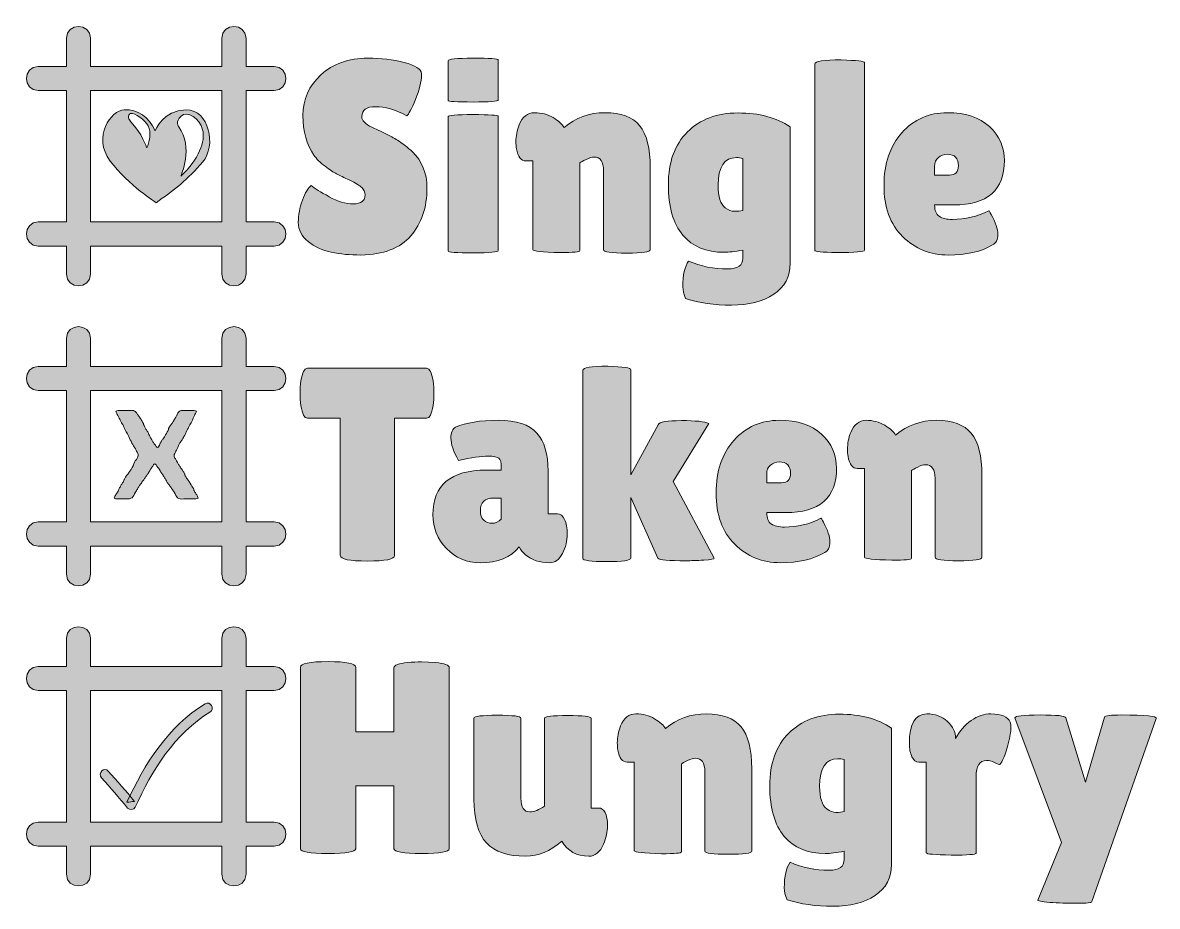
# Model space of a CAD drawing. Header units: inches. Extents: x 146 to 932, y -845 to -232.
import ezdxf

# ---------------------------------------------------------------- set-up
doc = ezdxf.new("R2010")
doc.units = ezdxf.units.IN
doc.header["$MEASUREMENT"] = 0
doc.layers.add('Layer 1', color=7, linetype='Continuous')

# ---------------------------------------------------------------- blocks, each defined once
blk = doc.blocks.new('block 3')
at = {"layer": 'Layer 1', "true_color": 0xce0100}
h = blk.add_hatch(color=12, dxfattribs=at)
h.dxf.hatch_style = 2
edge = h.paths.add_edge_path()
edge.add_spline(control_points=[(534.03, -473.52), (534.03, -471.5), (539.78, -470.49), (551.29, -470.49), (562.03, -470.87), (567.41, -471.69), (567.41, -472.95), (567.41, -472.95), (567.41, -545.79), (567.41, -545.79), (567.41, -545.79), (586.19, -511.08), (586.19, -511.08), (587.07, -509.18), (592.45, -508.24), (602.31, -508.24), (612.18, -508.24), (618.5, -508.87), (621.28, -510.13), (621.28, -510.13), (596.62, -550.35), (596.62, -550.35), (596.62, -550.35), (625.08, -603.65), (625.08, -603.65), (625.33, -604.16), (622.96, -604.57), (617.96, -604.88), (612.97, -605.2), (608.83, -605.35), (605.54, -605.35), (593.4, -605.35), (586.89, -604.79), (586, -603.65), (586, -603.65), (567.22, -561.54), (567.22, -561.54), (567.22, -561.54), (567.22, -603.46), (567.22, -603.46), (567.22, -605.1), (561.69, -605.92), (550.63, -605.92), (539.56, -605.92), (534.03, -605.17), (534.03, -603.65), (534.03, -603.65), (534.03, -473.52), (534.03, -473.52)], knot_values=[0, 0, 0, 0, 1, 1, 1, 2, 2, 2, 3, 3, 3, 4, 4, 4, 5, 5, 5, 6, 6, 6, 7, 7, 7, 8, 8, 8, 9, 9, 9, 10, 10, 10, 11, 11, 11, 12, 12, 12, 13, 13, 13, 14, 14, 14, 15, 15, 15, 16, 16, 16, 16], degree=3, periodic=1)
h = blk.add_hatch(color=12, dxfattribs=at)
h.dxf.hatch_style = 2
edge = h.paths.add_edge_path()
edge.add_spline(control_points=[(403.52, -601.75), (403.52, -604.28), (397.26, -605.55), (384.74, -605.55), (372.22, -605.55), (365.96, -604.28), (365.96, -601.75), (365.96, -601.75), (365.96, -506.53), (365.96, -506.53), (365.96, -506.53), (343.2, -506.53), (343.2, -506.53), (341.05, -506.53), (339.53, -503.62), (338.65, -497.8), (338.27, -495.02), (338.08, -492.18), (338.08, -489.27), (338.08, -486.36), (338.27, -483.51), (338.65, -480.73), (339.53, -474.92), (341.05, -472), (343.2, -472), (343.2, -472), (425.72, -472), (425.72, -472), (427.86, -472), (429.38, -474.92), (430.27, -480.73), (430.65, -483.51), (430.84, -486.36), (430.84, -489.27), (430.84, -492.18), (430.65, -495.02), (430.27, -497.8), (429.38, -503.62), (427.86, -506.53), (425.72, -506.53), (425.72, -506.53), (403.52, -506.53), (403.52, -506.53), (403.52, -506.53), (403.52, -601.75), (403.52, -601.75)], knot_values=[0, 0, 0, 0, 1, 1, 1, 2, 2, 2, 3, 3, 3, 4, 4, 4, 5, 5, 5, 6, 6, 6, 7, 7, 7, 8, 8, 8, 9, 9, 9, 10, 10, 10, 11, 11, 11, 12, 12, 12, 13, 13, 13, 14, 14, 14, 15, 15, 15, 15], degree=3, periodic=1)
h = blk.add_hatch(color=12, dxfattribs=at)
h.dxf.hatch_style = 2
edge = h.paths.add_edge_path()
edge.add_spline(control_points=[(447.91, -535.93), (444.37, -529.61), (442.6, -524.45), (442.6, -520.47), (442.6, -516.49), (443.67, -513.93), (445.82, -512.79), (453.03, -509.63), (462.92, -508.04), (475.51, -508.04), (488.09, -508.04), (496.97, -510.99), (502.16, -516.87), (507.34, -522.75), (509.94, -531.44), (509.94, -542.95), (509.94, -542.95), (509.94, -572.92), (509.94, -572.92), (509.94, -572.92), (516.39, -572.92), (516.39, -572.92), (518.53, -572.92), (520.21, -574.18), (521.41, -576.71), (522.61, -579.24), (523.21, -582.72), (523.21, -587.15), (523.21, -591.57), (522.11, -595.94), (519.9, -600.23), (517.68, -604.54), (514.68, -606.68), (510.89, -606.68), (504.06, -606.68), (498.55, -604.85), (494.38, -601.18), (492.48, -599.66), (491.03, -597.83), (490.02, -595.68), (484.2, -603.02), (475.16, -606.68), (462.89, -606.68), (453.66, -606.68), (445.88, -603.4), (439.56, -596.82), (433.24, -590.25), (430.08, -582.47), (430.08, -573.49), (430.08, -552.88), (442.41, -542.57), (467.07, -542.57), (467.07, -542.57), (477.5, -542.57), (477.5, -542.57), (477.5, -542.57), (477.5, -540.67), (477.5, -540.67), (477.5, -537.39), (476.96, -535.27), (475.89, -534.32), (474.81, -533.37), (472.31, -532.9), (468.39, -532.9), (463.59, -532.9), (456.76, -533.91), (447.91, -535.93)], knot_values=[0, 0, 0, 0, 1, 1, 1, 2, 2, 2, 3, 3, 3, 4, 4, 4, 5, 5, 5, 6, 6, 6, 7, 7, 7, 8, 8, 8, 9, 9, 9, 10, 10, 10, 11, 11, 11, 12, 12, 12, 13, 13, 13, 14, 14, 14, 15, 15, 15, 16, 16, 16, 17, 17, 17, 18, 18, 18, 19, 19, 19, 20, 20, 20, 21, 21, 21, 22, 22, 22, 22], degree=3, periodic=1)
edge = h.paths.add_edge_path()
edge.add_spline(control_points=[(463.08, -570.83), (463.08, -573.61), (463.84, -575.73), (465.36, -577.19), (466.88, -578.64), (468.8, -579.37), (471.15, -579.37), (473.48, -579.37), (475.6, -578.42), (477.5, -576.52), (477.5, -576.52), (477.5, -561.92), (477.5, -561.92), (477.5, -561.92), (472.19, -561.92), (472.19, -561.92), (466.12, -561.92), (463.08, -564.89), (463.08, -570.83)], knot_values=[0, 0, 0, 0, 1, 1, 1, 2, 2, 2, 3, 3, 3, 4, 4, 4, 5, 5, 5, 6, 6, 6, 6], degree=3, periodic=1)
h = blk.add_hatch(color=12, dxfattribs=at)
h.dxf.hatch_style = 2
edge = h.paths.add_edge_path()
edge.add_spline(control_points=[(701.71, -599.66), (693.74, -604.34), (683.5, -606.68), (670.98, -606.68), (658.46, -606.68), (647.9, -602.41), (639.3, -593.88), (630.7, -585.34), (626.4, -573.52), (626.4, -558.41), (626.4, -543.3), (630.54, -531.13), (638.83, -521.89), (647.11, -512.66), (657.57, -508.04), (670.22, -508.04), (682.87, -508.04), (692.63, -511.27), (699.53, -517.72), (706.42, -524.17), (709.87, -532.01), (709.87, -541.24), (709.87, -561.73), (698.11, -571.97), (674.58, -571.97), (674.58, -571.97), (661.49, -571.97), (661.49, -571.97), (661.49, -575.76), (662.54, -578.39), (664.62, -579.84), (666.71, -581.3), (669.77, -582.02), (673.83, -582.02), (682.67, -582.02), (691.08, -580), (699.05, -575.95), (699.18, -575.83), (699.75, -576.71), (700.76, -578.61), (703.8, -584.05), (705.31, -588.63), (705.31, -592.36), (705.31, -596.09), (704.11, -598.53), (701.71, -599.66)], knot_values=[0, 0, 0, 0, 1, 1, 1, 2, 2, 2, 3, 3, 3, 4, 4, 4, 5, 5, 5, 6, 6, 6, 7, 7, 7, 8, 8, 8, 9, 9, 9, 10, 10, 10, 11, 11, 11, 12, 12, 12, 13, 13, 13, 14, 14, 14, 15, 15, 15, 15], degree=3, periodic=1)
edge = h.paths.add_edge_path()
edge.add_spline(control_points=[(678, -544.84), (678, -539.53), (675.4, -536.88), (670.22, -536.88), (667.82, -536.88), (665.76, -537.61), (664.06, -539.06), (662.35, -540.52), (661.49, -542.63), (661.49, -545.41), (661.49, -545.41), (661.49, -551.29), (661.49, -551.29), (661.49, -551.29), (671.74, -551.29), (671.74, -551.29), (675.91, -551.29), (678, -549.15), (678, -544.84)], knot_values=[0, 0, 0, 0, 1, 1, 1, 2, 2, 2, 3, 3, 3, 4, 4, 4, 5, 5, 5, 6, 6, 6, 6], degree=3, periodic=1)
h = blk.add_hatch(color=12, dxfattribs=at)
h.dxf.hatch_style = 2
edge = h.paths.add_edge_path()
edge.add_spline(control_points=[(761.84, -603.65), (761.84, -604.54), (757.29, -604.98), (748.18, -604.98), (735.53, -604.6), (729.21, -603.9), (729.21, -602.89), (729.21, -602.89), (729.21, -541.43), (729.21, -541.43), (729.21, -541.43), (724.28, -541.43), (724.28, -541.43), (720.99, -541.43), (718.84, -538.65), (717.83, -533.08), (717.58, -531.44), (717.45, -529.8), (717.45, -528.15), (717.45, -524.24), (718.21, -520.31), (719.73, -516.39), (722.01, -510.83), (725.54, -508.04), (730.35, -508.04), (735.15, -508.04), (739.46, -509.18), (743.25, -511.46), (747.04, -513.74), (749.57, -516.01), (750.84, -518.29), (758.8, -511.46), (768.29, -508.04), (779.29, -508.04), (790.29, -508.04), (798.26, -511.02), (803.19, -516.96), (808.12, -522.91), (810.59, -532.64), (810.59, -546.17), (810.59, -546.17), (810.59, -603.08), (810.59, -603.08), (810.59, -604.6), (805.18, -605.35), (794.37, -605.35), (783.56, -605.35), (778.15, -604.6), (778.15, -603.08), (778.15, -603.08), (778.15, -548.26), (778.15, -548.26), (778.15, -541.94), (775.94, -538.77), (771.51, -538.77), (770.25, -538.77), (768.48, -539.31), (766.2, -540.39), (763.92, -541.46), (762.47, -542.25), (761.84, -542.76), (761.84, -542.76), (761.84, -603.65), (761.84, -603.65)], knot_values=[0, 0, 0, 0, 1, 1, 1, 2, 2, 2, 3, 3, 3, 4, 4, 4, 5, 5, 5, 6, 6, 6, 7, 7, 7, 8, 8, 8, 9, 9, 9, 10, 10, 10, 11, 11, 11, 12, 12, 12, 13, 13, 13, 14, 14, 14, 15, 15, 15, 16, 16, 16, 17, 17, 17, 18, 18, 18, 19, 19, 19, 20, 20, 20, 21, 21, 21, 21], degree=3, periodic=1)
at = {"layer": 'Layer 1', "lineweight": 0}
for points, knots in [([(534.03, -473.52), (534.03, -471.5), (539.78, -470.49), (551.29, -470.49), (562.03, -470.87), (567.41, -471.69), (567.41, -472.95), (567.41, -472.95), (567.41, -545.79), (567.41, -545.79), (567.41, -545.79), (586.19, -511.08), (586.19, -511.08), (587.07, -509.18), (592.45, -508.24), (602.31, -508.24), (612.18, -508.24), (618.5, -508.87), (621.28, -510.13), (621.28, -510.13), (596.62, -550.35), (596.62, -550.35), (596.62, -550.35), (625.08, -603.65), (625.08, -603.65), (625.33, -604.16), (622.96, -604.57), (617.96, -604.88), (612.97, -605.2), (608.83, -605.35), (605.54, -605.35), (593.4, -605.35), (586.89, -604.79), (586, -603.65), (586, -603.65), (567.22, -561.54), (567.22, -561.54), (567.22, -561.54), (567.22, -603.46), (567.22, -603.46), (567.22, -605.1), (561.69, -605.92), (550.63, -605.92), (539.56, -605.92), (534.03, -605.17), (534.03, -603.65), (534.03, -603.65), (534.03, -473.52), (534.03, -473.52)], [0, 0, 0, 0, 1, 1, 1, 2, 2, 2, 3, 3, 3, 4, 4, 4, 5, 5, 5, 6, 6, 6, 7, 7, 7, 8, 8, 8, 9, 9, 9, 10, 10, 10, 11, 11, 11, 12, 12, 12, 13, 13, 13, 14, 14, 14, 15, 15, 15, 16, 16, 16, 16]), ([(403.52, -601.75), (403.52, -604.28), (397.26, -605.55), (384.74, -605.55), (372.22, -605.55), (365.96, -604.28), (365.96, -601.75), (365.96, -601.75), (365.96, -506.53), (365.96, -506.53), (365.96, -506.53), (343.2, -506.53), (343.2, -506.53), (341.05, -506.53), (339.53, -503.62), (338.65, -497.8), (338.27, -495.02), (338.08, -492.18), (338.08, -489.27), (338.08, -486.36), (338.27, -483.51), (338.65, -480.73), (339.53, -474.92), (341.05, -472), (343.2, -472), (343.2, -472), (425.72, -472), (425.72, -472), (427.86, -472), (429.38, -474.92), (430.27, -480.73), (430.65, -483.51), (430.84, -486.36), (430.84, -489.27), (430.84, -492.18), (430.65, -495.02), (430.27, -497.8), (429.38, -503.62), (427.86, -506.53), (425.72, -506.53), (425.72, -506.53), (403.52, -506.53), (403.52, -506.53), (403.52, -506.53), (403.52, -601.75), (403.52, -601.75)], [0, 0, 0, 0, 1, 1, 1, 2, 2, 2, 3, 3, 3, 4, 4, 4, 5, 5, 5, 6, 6, 6, 7, 7, 7, 8, 8, 8, 9, 9, 9, 10, 10, 10, 11, 11, 11, 12, 12, 12, 13, 13, 13, 14, 14, 14, 15, 15, 15, 15]), ([(447.91, -535.93), (444.37, -529.61), (442.6, -524.45), (442.6, -520.47), (442.6, -516.49), (443.67, -513.93), (445.82, -512.79), (453.03, -509.63), (462.92, -508.04), (475.51, -508.04), (488.09, -508.04), (496.97, -510.99), (502.16, -516.87), (507.34, -522.75), (509.94, -531.44), (509.94, -542.95), (509.94, -542.95), (509.94, -572.92), (509.94, -572.92), (509.94, -572.92), (516.39, -572.92), (516.39, -572.92), (518.53, -572.92), (520.21, -574.18), (521.41, -576.71), (522.61, -579.24), (523.21, -582.72), (523.21, -587.15), (523.21, -591.57), (522.11, -595.94), (519.9, -600.23), (517.68, -604.54), (514.68, -606.68), (510.89, -606.68), (504.06, -606.68), (498.55, -604.85), (494.38, -601.18), (492.48, -599.66), (491.03, -597.83), (490.02, -595.68), (484.2, -603.02), (475.16, -606.68), (462.89, -606.68), (453.66, -606.68), (445.88, -603.4), (439.56, -596.82), (433.24, -590.25), (430.08, -582.47), (430.08, -573.49), (430.08, -552.88), (442.41, -542.57), (467.07, -542.57), (467.07, -542.57), (477.5, -542.57), (477.5, -542.57), (477.5, -542.57), (477.5, -540.67), (477.5, -540.67), (477.5, -537.39), (476.96, -535.27), (475.89, -534.32), (474.81, -533.37), (472.31, -532.9), (468.39, -532.9), (463.59, -532.9), (456.76, -533.91), (447.91, -535.93)], [0, 0, 0, 0, 1, 1, 1, 2, 2, 2, 3, 3, 3, 4, 4, 4, 5, 5, 5, 6, 6, 6, 7, 7, 7, 8, 8, 8, 9, 9, 9, 10, 10, 10, 11, 11, 11, 12, 12, 12, 13, 13, 13, 14, 14, 14, 15, 15, 15, 16, 16, 16, 17, 17, 17, 18, 18, 18, 19, 19, 19, 20, 20, 20, 21, 21, 21, 22, 22, 22, 22]), ([(701.71, -599.66), (693.74, -604.34), (683.5, -606.68), (670.98, -606.68), (658.46, -606.68), (647.9, -602.41), (639.3, -593.88), (630.7, -585.34), (626.4, -573.52), (626.4, -558.41), (626.4, -543.3), (630.54, -531.13), (638.83, -521.89), (647.11, -512.66), (657.57, -508.04), (670.22, -508.04), (682.87, -508.04), (692.63, -511.27), (699.53, -517.72), (706.42, -524.17), (709.87, -532.01), (709.87, -541.24), (709.87, -561.73), (698.11, -571.97), (674.58, -571.97), (674.58, -571.97), (661.49, -571.97), (661.49, -571.97), (661.49, -575.76), (662.54, -578.39), (664.62, -579.84), (666.71, -581.3), (669.77, -582.02), (673.83, -582.02), (682.67, -582.02), (691.08, -580), (699.05, -575.95), (699.18, -575.83), (699.75, -576.71), (700.76, -578.61), (703.8, -584.05), (705.31, -588.63), (705.31, -592.36), (705.31, -596.09), (704.11, -598.53), (701.71, -599.66)], [0, 0, 0, 0, 1, 1, 1, 2, 2, 2, 3, 3, 3, 4, 4, 4, 5, 5, 5, 6, 6, 6, 7, 7, 7, 8, 8, 8, 9, 9, 9, 10, 10, 10, 11, 11, 11, 12, 12, 12, 13, 13, 13, 14, 14, 14, 15, 15, 15, 15]), ([(761.84, -603.65), (761.84, -604.54), (757.29, -604.98), (748.18, -604.98), (735.53, -604.6), (729.21, -603.9), (729.21, -602.89), (729.21, -602.89), (729.21, -541.43), (729.21, -541.43), (729.21, -541.43), (724.28, -541.43), (724.28, -541.43), (720.99, -541.43), (718.84, -538.65), (717.83, -533.08), (717.58, -531.44), (717.45, -529.8), (717.45, -528.15), (717.45, -524.24), (718.21, -520.31), (719.73, -516.39), (722.01, -510.83), (725.54, -508.04), (730.35, -508.04), (735.15, -508.04), (739.46, -509.18), (743.25, -511.46), (747.04, -513.74), (749.57, -516.01), (750.84, -518.29), (758.8, -511.46), (768.29, -508.04), (779.29, -508.04), (790.29, -508.04), (798.26, -511.02), (803.19, -516.96), (808.12, -522.91), (810.59, -532.64), (810.59, -546.17), (810.59, -546.17), (810.59, -603.08), (810.59, -603.08), (810.59, -604.6), (805.18, -605.35), (794.37, -605.35), (783.56, -605.35), (778.15, -604.6), (778.15, -603.08), (778.15, -603.08), (778.15, -548.26), (778.15, -548.26), (778.15, -541.94), (775.94, -538.77), (771.51, -538.77), (770.25, -538.77), (768.48, -539.31), (766.2, -540.39), (763.92, -541.46), (762.47, -542.25), (761.84, -542.76), (761.84, -542.76), (761.84, -603.65), (761.84, -603.65)], [0, 0, 0, 0, 1, 1, 1, 2, 2, 2, 3, 3, 3, 4, 4, 4, 5, 5, 5, 6, 6, 6, 7, 7, 7, 8, 8, 8, 9, 9, 9, 10, 10, 10, 11, 11, 11, 12, 12, 12, 13, 13, 13, 14, 14, 14, 15, 15, 15, 16, 16, 16, 17, 17, 17, 18, 18, 18, 19, 19, 19, 20, 20, 20, 21, 21, 21, 21]), ([(678, -544.84), (678, -539.53), (675.4, -536.88), (670.22, -536.88), (667.82, -536.88), (665.76, -537.61), (664.06, -539.06), (662.35, -540.52), (661.49, -542.63), (661.49, -545.41), (661.49, -545.41), (661.49, -551.29), (661.49, -551.29), (661.49, -551.29), (671.74, -551.29), (671.74, -551.29), (675.91, -551.29), (678, -549.15), (678, -544.84)], [0, 0, 0, 0, 1, 1, 1, 2, 2, 2, 3, 3, 3, 4, 4, 4, 5, 5, 5, 6, 6, 6, 6]), ([(463.08, -570.83), (463.08, -573.61), (463.84, -575.73), (465.36, -577.19), (466.88, -578.64), (468.8, -579.37), (471.15, -579.37), (473.48, -579.37), (475.6, -578.42), (477.5, -576.52), (477.5, -576.52), (477.5, -561.92), (477.5, -561.92), (477.5, -561.92), (472.19, -561.92), (472.19, -561.92), (466.12, -561.92), (463.08, -564.89), (463.08, -570.83)], [0, 0, 0, 0, 1, 1, 1, 2, 2, 2, 3, 3, 3, 4, 4, 4, 5, 5, 5, 6, 6, 6, 6])]:
    blk.add_open_spline(points, degree=3, knots=knots, dxfattribs=at)
blk = doc.blocks.new('block 4')
at = {"layer": 'Layer 1', "true_color": 0xfd2b7b}
h = blk.add_hatch(color=230, dxfattribs=at)
h.dxf.hatch_style = 2
edge = h.paths.add_edge_path()
edge.add_spline(control_points=[(345.77, -345.32), (348.17, -347.21), (352.31, -349.81), (358.19, -353.09), (364.07, -356.38), (369.7, -358.03), (375.07, -358.03), (380.45, -358.03), (383.13, -355.94), (383.13, -351.76), (383.13, -349.87), (382.38, -348.19), (380.86, -346.74), (379.34, -345.29), (376.56, -343.61), (372.51, -341.71), (368.46, -339.82), (365.43, -338.33), (363.41, -337.26), (361.38, -336.18), (358.69, -334.41), (355.35, -331.94), (351.99, -329.48), (349.43, -326.92), (347.66, -324.26), (342.6, -317.05), (340.07, -307.88), (340.07, -296.76), (340.07, -285.63), (344.22, -276.24), (352.5, -268.59), (360.78, -260.94), (371.63, -257.11), (385.03, -257.11), (394.14, -257.11), (402.54, -258.09), (410.26, -260.05), (417.97, -262.01), (421.95, -264.58), (422.21, -267.73), (422.21, -268.11), (422.21, -268.49), (422.21, -268.87), (422.21, -273.3), (420.82, -278.9), (418.04, -285.66), (415.25, -292.43), (413.29, -296.19), (412.16, -296.95), (404.06, -292.77), (396.82, -290.69), (390.44, -290.69), (384.05, -290.69), (380.86, -292.96), (380.86, -297.52), (380.86, -300.3), (383.2, -302.77), (387.88, -304.91), (388.89, -305.42), (390.34, -306.12), (392.24, -307), (394.14, -307.88), (396.32, -308.93), (398.78, -310.13), (401.25, -311.33), (403.9, -312.85), (406.75, -314.68), (409.59, -316.52), (412.66, -318.95), (415.95, -321.99), (422.65, -328.31), (426, -336.66), (426, -347.02), (426, -360.56), (422.27, -371.62), (414.81, -380.22), (407.35, -388.82), (395.84, -393.24), (380.29, -393.5), (372.7, -393.5), (365.84, -392.86), (359.71, -391.6), (353.57, -390.34), (348.23, -387.87), (343.68, -384.2), (339.13, -380.54), (336.85, -376.11), (336.85, -370.93), (336.85, -365.74), (337.8, -360.59), (339.7, -355.46), (341.59, -350.34), (343.61, -346.96), (345.77, -345.32)], knot_values=[0, 0, 0, 0, 1, 1, 1, 2, 2, 2, 3, 3, 3, 4, 4, 4, 5, 5, 5, 6, 6, 6, 7, 7, 7, 8, 8, 8, 9, 9, 9, 10, 10, 10, 11, 11, 11, 12, 12, 12, 13, 13, 13, 14, 14, 14, 15, 15, 15, 16, 16, 16, 17, 17, 17, 18, 18, 18, 19, 19, 19, 20, 20, 20, 21, 21, 21, 22, 22, 22, 23, 23, 23, 24, 24, 24, 25, 25, 25, 26, 26, 26, 27, 27, 27, 28, 28, 28, 29, 29, 29, 30, 30, 30, 31, 31, 31, 31], degree=3, periodic=1)
h = blk.add_hatch(color=230, dxfattribs=at)
h.dxf.hatch_style = 2
edge = h.paths.add_edge_path()
edge.add_spline(control_points=[(475.32, -286.13), (475.32, -287.02), (469.53, -287.46), (457.96, -287.46), (446.39, -287.46), (440.61, -287.08), (440.61, -286.32), (440.61, -286.32), (440.61, -259.01), (440.61, -259.01), (440.61, -257.75), (446.39, -257.11), (457.96, -257.11), (469.53, -257.11), (475.32, -257.49), (475.32, -258.25), (475.32, -258.25), (475.32, -286.13), (475.32, -286.13)], knot_values=[0, 0, 0, 0, 1, 1, 1, 2, 2, 2, 3, 3, 3, 4, 4, 4, 5, 5, 5, 6, 6, 6, 6], degree=3, periodic=1)
edge = h.paths.add_edge_path()
edge.add_spline(control_points=[(475.32, -390.46), (475.32, -391.48), (469.53, -391.98), (457.96, -391.98), (446.39, -391.98), (440.61, -391.54), (440.61, -390.65), (440.61, -390.65), (440.61, -297.52), (440.61, -297.52), (440.61, -296.63), (446.39, -296.19), (457.96, -296.19), (469.53, -296.19), (475.32, -296.57), (475.32, -297.33), (475.32, -297.33), (475.32, -390.46), (475.32, -390.46)], knot_values=[0, 0, 0, 0, 1, 1, 1, 2, 2, 2, 3, 3, 3, 4, 4, 4, 5, 5, 5, 6, 6, 6, 6], degree=3, periodic=1)
h = blk.add_hatch(color=230, dxfattribs=at)
h.dxf.hatch_style = 2
edge = h.paths.add_edge_path()
edge.add_spline(control_points=[(729.31, -390.08), (729.31, -391.22), (722.86, -391.79), (709.96, -391.79), (699.84, -391.66), (694.78, -391.16), (694.78, -390.27), (694.78, -390.27), (694.78, -261.1), (694.78, -261.1), (694.78, -259.2), (700.92, -258.25), (713.18, -258.25), (723.93, -258.63), (729.31, -259.26), (729.31, -260.15), (729.31, -260.15), (729.31, -390.08), (729.31, -390.08)], knot_values=[0, 0, 0, 0, 1, 1, 1, 2, 2, 2, 3, 3, 3, 4, 4, 4, 5, 5, 5, 6, 6, 6, 6], degree=3, periodic=1)
h = blk.add_hatch(color=230, dxfattribs=at)
h.dxf.hatch_style = 2
edge = h.paths.add_edge_path()
edge.add_spline(control_points=[(532.04, -390.46), (532.04, -391.35), (527.48, -391.79), (518.38, -391.79), (505.73, -391.41), (499.41, -390.72), (499.41, -389.7), (499.41, -389.7), (499.41, -328.24), (499.41, -328.24), (499.41, -328.24), (494.48, -328.24), (494.48, -328.24), (491.19, -328.24), (489.04, -325.46), (488.03, -319.9), (487.77, -318.26), (487.65, -316.61), (487.65, -314.97), (487.65, -311.05), (488.41, -307.13), (489.92, -303.21), (492.2, -297.64), (495.74, -294.86), (500.55, -294.86), (505.35, -294.86), (509.65, -296), (513.45, -298.27), (517.24, -300.55), (519.77, -302.83), (521.04, -305.1), (529, -298.27), (538.49, -294.86), (549.49, -294.86), (560.49, -294.86), (568.46, -297.83), (573.39, -303.78), (578.32, -309.72), (580.78, -319.46), (580.78, -332.99), (580.78, -332.99), (580.78, -389.89), (580.78, -389.89), (580.78, -391.41), (575.38, -392.17), (564.57, -392.17), (553.75, -392.17), (548.35, -391.41), (548.35, -389.89), (548.35, -389.89), (548.35, -335.07), (548.35, -335.07), (548.35, -328.75), (546.13, -325.59), (541.71, -325.59), (540.44, -325.59), (538.67, -326.13), (536.4, -327.2), (534.12, -328.28), (532.67, -329.07), (532.04, -329.57), (532.04, -329.57), (532.04, -390.46), (532.04, -390.46)], knot_values=[0, 0, 0, 0, 1, 1, 1, 2, 2, 2, 3, 3, 3, 4, 4, 4, 5, 5, 5, 6, 6, 6, 7, 7, 7, 8, 8, 8, 9, 9, 9, 10, 10, 10, 11, 11, 11, 12, 12, 12, 13, 13, 13, 14, 14, 14, 15, 15, 15, 16, 16, 16, 17, 17, 17, 18, 18, 18, 19, 19, 19, 20, 20, 20, 21, 21, 21, 21], degree=3, periodic=1)
h = blk.add_hatch(color=230, dxfattribs=at)
h.dxf.hatch_style = 2
edge = h.paths.add_edge_path()
edge.add_spline(control_points=[(631.81, -391.6), (619.54, -391.6), (610.06, -387.65), (603.36, -379.74), (596.65, -371.84), (593.3, -360.14), (593.3, -344.65), (593.3, -329.16), (597.7, -317.02), (606.49, -308.23), (615.27, -299.44), (626.97, -295.05), (641.58, -295.05), (656.18, -295.05), (668.23, -298.27), (677.71, -304.72), (677.71, -304.72), (677.71, -399.19), (677.71, -399.19), (677.71, -408.54), (673.92, -415.72), (666.33, -420.72), (658.75, -425.71), (649.01, -428.21), (637.12, -428.21), (625.23, -428.21), (614.61, -426.69), (605.25, -423.66), (603.99, -420.62), (603.36, -417.9), (603.36, -415.5), (603.36, -407.4), (604.68, -401.46), (607.34, -397.67), (615.81, -401.33), (624.85, -403.17), (634.47, -403.17), (641.42, -403.17), (644.9, -400.7), (644.9, -395.77), (644.9, -395.77), (644.9, -390.08), (644.9, -390.08), (639.46, -391.1), (635.1, -391.6), (631.81, -391.6)], knot_values=[0, 0, 0, 0, 1, 1, 1, 2, 2, 2, 3, 3, 3, 4, 4, 4, 5, 5, 5, 6, 6, 6, 7, 7, 7, 8, 8, 8, 9, 9, 9, 10, 10, 10, 11, 11, 11, 12, 12, 12, 13, 13, 13, 14, 14, 14, 15, 15, 15, 15], degree=3, periodic=1)
edge = h.paths.add_edge_path()
edge.add_spline(control_points=[(640.54, -325.97), (632.06, -325.97), (627.83, -332.36), (627.83, -345.13), (627.83, -353.09), (629.47, -358.28), (632.76, -360.68), (634.91, -362.33), (637.06, -363.15), (639.21, -363.15), (641.36, -363.15), (643.25, -362.96), (644.9, -362.58), (644.9, -362.58), (644.9, -326.54), (644.9, -326.54), (643.38, -326.16), (641.93, -325.97), (640.54, -325.97)], knot_values=[0, 0, 0, 0, 1, 1, 1, 2, 2, 2, 3, 3, 3, 4, 4, 4, 5, 5, 5, 6, 6, 6, 6], degree=3, periodic=1)
h = blk.add_hatch(color=230, dxfattribs=at)
h.dxf.hatch_style = 2
edge = h.paths.add_edge_path()
edge.add_spline(control_points=[(818.08, -386.48), (810.11, -391.16), (799.87, -393.5), (787.35, -393.5), (774.83, -393.5), (764.27, -389.23), (755.67, -380.69), (747.07, -372.16), (742.77, -360.33), (742.77, -345.22), (742.77, -330.11), (746.91, -317.94), (755.2, -308.71), (763.48, -299.48), (773.94, -294.86), (786.59, -294.86), (799.23, -294.86), (809, -298.08), (815.9, -304.53), (822.79, -310.98), (826.23, -318.83), (826.23, -328.06), (826.23, -348.54), (814.47, -358.79), (790.95, -358.79), (790.95, -358.79), (777.87, -358.79), (777.87, -358.79), (777.87, -362.58), (778.91, -365.2), (780.99, -366.66), (783.08, -368.11), (786.15, -368.84), (790.19, -368.84), (799.04, -368.84), (807.46, -366.82), (815.42, -362.77), (815.55, -362.64), (816.12, -363.52), (817.13, -365.42), (820.16, -370.86), (821.68, -375.45), (821.68, -379.18), (821.68, -382.91), (820.48, -385.34), (818.08, -386.48)], knot_values=[0, 0, 0, 0, 1, 1, 1, 2, 2, 2, 3, 3, 3, 4, 4, 4, 5, 5, 5, 6, 6, 6, 7, 7, 7, 8, 8, 8, 9, 9, 9, 10, 10, 10, 11, 11, 11, 12, 12, 12, 13, 13, 13, 14, 14, 14, 15, 15, 15, 15], degree=3, periodic=1)
edge = h.paths.add_edge_path()
edge.add_spline(control_points=[(794.37, -331.66), (794.37, -326.35), (791.77, -323.69), (786.59, -323.69), (784.19, -323.69), (782.13, -324.42), (780.43, -325.87), (778.72, -327.33), (777.87, -329.45), (777.87, -332.23), (777.87, -332.23), (777.87, -338.11), (777.87, -338.11), (777.87, -338.11), (788.11, -338.11), (788.11, -338.11), (792.28, -338.11), (794.37, -335.96), (794.37, -331.66)], knot_values=[0, 0, 0, 0, 1, 1, 1, 2, 2, 2, 3, 3, 3, 4, 4, 4, 5, 5, 5, 6, 6, 6, 6], degree=3, periodic=1)
at = {"layer": 'Layer 1', "lineweight": 0}
for points, knots in [([(345.77, -345.32), (348.17, -347.21), (352.31, -349.81), (358.19, -353.09), (364.07, -356.38), (369.7, -358.03), (375.07, -358.03), (380.45, -358.03), (383.13, -355.94), (383.13, -351.76), (383.13, -349.87), (382.38, -348.19), (380.86, -346.74), (379.34, -345.29), (376.56, -343.61), (372.51, -341.71), (368.46, -339.82), (365.43, -338.33), (363.41, -337.26), (361.38, -336.18), (358.69, -334.41), (355.35, -331.94), (351.99, -329.48), (349.43, -326.92), (347.66, -324.26), (342.6, -317.05), (340.07, -307.88), (340.07, -296.76), (340.07, -285.63), (344.22, -276.24), (352.5, -268.59), (360.78, -260.94), (371.63, -257.11), (385.03, -257.11), (394.14, -257.11), (402.54, -258.09), (410.26, -260.05), (417.97, -262.01), (421.95, -264.58), (422.21, -267.73), (422.21, -268.11), (422.21, -268.49), (422.21, -268.87), (422.21, -273.3), (420.82, -278.9), (418.04, -285.66), (415.25, -292.43), (413.29, -296.19), (412.16, -296.95), (404.06, -292.77), (396.82, -290.69), (390.44, -290.69), (384.05, -290.69), (380.86, -292.96), (380.86, -297.52), (380.86, -300.3), (383.2, -302.77), (387.88, -304.91), (388.89, -305.42), (390.34, -306.12), (392.24, -307), (394.14, -307.88), (396.32, -308.93), (398.78, -310.13), (401.25, -311.33), (403.9, -312.85), (406.75, -314.68), (409.59, -316.52), (412.66, -318.95), (415.95, -321.99), (422.65, -328.31), (426, -336.66), (426, -347.02), (426, -360.56), (422.27, -371.62), (414.81, -380.22), (407.35, -388.82), (395.84, -393.24), (380.29, -393.5), (372.7, -393.5), (365.84, -392.86), (359.71, -391.6), (353.57, -390.34), (348.23, -387.87), (343.68, -384.2), (339.13, -380.54), (336.85, -376.11), (336.85, -370.93), (336.85, -365.74), (337.8, -360.59), (339.7, -355.46), (341.59, -350.34), (343.61, -346.96), (345.77, -345.32)], [0, 0, 0, 0, 1, 1, 1, 2, 2, 2, 3, 3, 3, 4, 4, 4, 5, 5, 5, 6, 6, 6, 7, 7, 7, 8, 8, 8, 9, 9, 9, 10, 10, 10, 11, 11, 11, 12, 12, 12, 13, 13, 13, 14, 14, 14, 15, 15, 15, 16, 16, 16, 17, 17, 17, 18, 18, 18, 19, 19, 19, 20, 20, 20, 21, 21, 21, 22, 22, 22, 23, 23, 23, 24, 24, 24, 25, 25, 25, 26, 26, 26, 27, 27, 27, 28, 28, 28, 29, 29, 29, 30, 30, 30, 31, 31, 31, 31]), ([(475.32, -286.13), (475.32, -287.02), (469.53, -287.46), (457.96, -287.46), (446.39, -287.46), (440.61, -287.08), (440.61, -286.32), (440.61, -286.32), (440.61, -259.01), (440.61, -259.01), (440.61, -257.75), (446.39, -257.11), (457.96, -257.11), (469.53, -257.11), (475.32, -257.49), (475.32, -258.25), (475.32, -258.25), (475.32, -286.13), (475.32, -286.13)], [0, 0, 0, 0, 1, 1, 1, 2, 2, 2, 3, 3, 3, 4, 4, 4, 5, 5, 5, 6, 6, 6, 6]), ([(729.31, -390.08), (729.31, -391.22), (722.86, -391.79), (709.96, -391.79), (699.84, -391.66), (694.78, -391.16), (694.78, -390.27), (694.78, -390.27), (694.78, -261.1), (694.78, -261.1), (694.78, -259.2), (700.92, -258.25), (713.18, -258.25), (723.93, -258.63), (729.31, -259.26), (729.31, -260.15), (729.31, -260.15), (729.31, -390.08), (729.31, -390.08)], [0, 0, 0, 0, 1, 1, 1, 2, 2, 2, 3, 3, 3, 4, 4, 4, 5, 5, 5, 6, 6, 6, 6]), ([(475.32, -390.46), (475.32, -391.48), (469.53, -391.98), (457.96, -391.98), (446.39, -391.98), (440.61, -391.54), (440.61, -390.65), (440.61, -390.65), (440.61, -297.52), (440.61, -297.52), (440.61, -296.63), (446.39, -296.19), (457.96, -296.19), (469.53, -296.19), (475.32, -296.57), (475.32, -297.33), (475.32, -297.33), (475.32, -390.46), (475.32, -390.46)], [0, 0, 0, 0, 1, 1, 1, 2, 2, 2, 3, 3, 3, 4, 4, 4, 5, 5, 5, 6, 6, 6, 6]), ([(532.04, -390.46), (532.04, -391.35), (527.48, -391.79), (518.38, -391.79), (505.73, -391.41), (499.41, -390.72), (499.41, -389.7), (499.41, -389.7), (499.41, -328.24), (499.41, -328.24), (499.41, -328.24), (494.48, -328.24), (494.48, -328.24), (491.19, -328.24), (489.04, -325.46), (488.03, -319.9), (487.77, -318.26), (487.65, -316.61), (487.65, -314.97), (487.65, -311.05), (488.41, -307.13), (489.92, -303.21), (492.2, -297.64), (495.74, -294.86), (500.55, -294.86), (505.35, -294.86), (509.65, -296), (513.45, -298.27), (517.24, -300.55), (519.77, -302.83), (521.04, -305.1), (529, -298.27), (538.49, -294.86), (549.49, -294.86), (560.49, -294.86), (568.46, -297.83), (573.39, -303.78), (578.32, -309.72), (580.78, -319.46), (580.78, -332.99), (580.78, -332.99), (580.78, -389.89), (580.78, -389.89), (580.78, -391.41), (575.38, -392.17), (564.57, -392.17), (553.75, -392.17), (548.35, -391.41), (548.35, -389.89), (548.35, -389.89), (548.35, -335.07), (548.35, -335.07), (548.35, -328.75), (546.13, -325.59), (541.71, -325.59), (540.44, -325.59), (538.67, -326.13), (536.4, -327.2), (534.12, -328.28), (532.67, -329.07), (532.04, -329.57), (532.04, -329.57), (532.04, -390.46), (532.04, -390.46)], [0, 0, 0, 0, 1, 1, 1, 2, 2, 2, 3, 3, 3, 4, 4, 4, 5, 5, 5, 6, 6, 6, 7, 7, 7, 8, 8, 8, 9, 9, 9, 10, 10, 10, 11, 11, 11, 12, 12, 12, 13, 13, 13, 14, 14, 14, 15, 15, 15, 16, 16, 16, 17, 17, 17, 18, 18, 18, 19, 19, 19, 20, 20, 20, 21, 21, 21, 21]), ([(631.81, -391.6), (619.54, -391.6), (610.06, -387.65), (603.36, -379.74), (596.65, -371.84), (593.3, -360.14), (593.3, -344.65), (593.3, -329.16), (597.7, -317.02), (606.49, -308.23), (615.27, -299.44), (626.97, -295.05), (641.58, -295.05), (656.18, -295.05), (668.23, -298.27), (677.71, -304.72), (677.71, -304.72), (677.71, -399.19), (677.71, -399.19), (677.71, -408.54), (673.92, -415.72), (666.33, -420.72), (658.75, -425.71), (649.01, -428.21), (637.12, -428.21), (625.23, -428.21), (614.61, -426.69), (605.25, -423.66), (603.99, -420.62), (603.36, -417.9), (603.36, -415.5), (603.36, -407.4), (604.68, -401.46), (607.34, -397.67), (615.81, -401.33), (624.85, -403.17), (634.47, -403.17), (641.42, -403.17), (644.9, -400.7), (644.9, -395.77), (644.9, -395.77), (644.9, -390.08), (644.9, -390.08), (639.46, -391.1), (635.1, -391.6), (631.81, -391.6)], [0, 0, 0, 0, 1, 1, 1, 2, 2, 2, 3, 3, 3, 4, 4, 4, 5, 5, 5, 6, 6, 6, 7, 7, 7, 8, 8, 8, 9, 9, 9, 10, 10, 10, 11, 11, 11, 12, 12, 12, 13, 13, 13, 14, 14, 14, 15, 15, 15, 15]), ([(818.08, -386.48), (810.11, -391.16), (799.87, -393.5), (787.35, -393.5), (774.83, -393.5), (764.27, -389.23), (755.67, -380.69), (747.07, -372.16), (742.77, -360.33), (742.77, -345.22), (742.77, -330.11), (746.91, -317.94), (755.2, -308.71), (763.48, -299.48), (773.94, -294.86), (786.59, -294.86), (799.23, -294.86), (809, -298.08), (815.9, -304.53), (822.79, -310.98), (826.23, -318.83), (826.23, -328.06), (826.23, -348.54), (814.47, -358.79), (790.95, -358.79), (790.95, -358.79), (777.87, -358.79), (777.87, -358.79), (777.87, -362.58), (778.91, -365.2), (780.99, -366.66), (783.08, -368.11), (786.15, -368.84), (790.19, -368.84), (799.04, -368.84), (807.46, -366.82), (815.42, -362.77), (815.55, -362.64), (816.12, -363.52), (817.13, -365.42), (820.16, -370.86), (821.68, -375.45), (821.68, -379.18), (821.68, -382.91), (820.48, -385.34), (818.08, -386.48)], [0, 0, 0, 0, 1, 1, 1, 2, 2, 2, 3, 3, 3, 4, 4, 4, 5, 5, 5, 6, 6, 6, 7, 7, 7, 8, 8, 8, 9, 9, 9, 10, 10, 10, 11, 11, 11, 12, 12, 12, 13, 13, 13, 14, 14, 14, 15, 15, 15, 15]), ([(640.54, -325.97), (632.06, -325.97), (627.83, -332.36), (627.83, -345.13), (627.83, -353.09), (629.47, -358.28), (632.76, -360.68), (634.91, -362.33), (637.06, -363.15), (639.21, -363.15), (641.36, -363.15), (643.25, -362.96), (644.9, -362.58), (644.9, -362.58), (644.9, -326.54), (644.9, -326.54), (643.38, -326.16), (641.93, -325.97), (640.54, -325.97)], [0, 0, 0, 0, 1, 1, 1, 2, 2, 2, 3, 3, 3, 4, 4, 4, 5, 5, 5, 6, 6, 6, 6]), ([(794.37, -331.66), (794.37, -326.35), (791.77, -323.69), (786.59, -323.69), (784.19, -323.69), (782.13, -324.42), (780.43, -325.87), (778.72, -327.33), (777.87, -329.45), (777.87, -332.23), (777.87, -332.23), (777.87, -338.11), (777.87, -338.11), (777.87, -338.11), (788.11, -338.11), (788.11, -338.11), (792.28, -338.11), (794.37, -335.96), (794.37, -331.66)], [0, 0, 0, 0, 1, 1, 1, 2, 2, 2, 3, 3, 3, 4, 4, 4, 5, 5, 5, 6, 6, 6, 6])]:
    blk.add_open_spline(points, degree=3, knots=knots, dxfattribs=at)
blk = doc.blocks.new('block 5')
at = {"layer": 'Layer 1', "true_color": 0x08ccda}
h = blk.add_hatch(color=132, dxfattribs=at)
h.dxf.hatch_style = 2
edge = h.paths.add_edge_path()
edge.add_spline(control_points=[(441.48, -804.98), (441.48, -807.13), (435.09, -808.2), (422.32, -808.2), (409.55, -808.2), (403.16, -807.13), (403.16, -804.98), (403.16, -804.98), (403.16, -761.35), (403.16, -761.35), (403.16, -761.35), (376.61, -761.35), (376.61, -761.35), (376.61, -761.35), (376.61, -804.98), (376.61, -804.98), (376.61, -807.13), (370.22, -808.2), (357.45, -808.2), (344.67, -808.2), (338.29, -807.13), (338.29, -804.98), (338.29, -804.98), (338.29, -679.21), (338.29, -679.21), (338.29, -676.56), (344.67, -675.23), (357.45, -675.23), (370.22, -675.23), (376.61, -676.56), (376.61, -679.21), (376.61, -679.21), (376.61, -723.79), (376.61, -723.79), (376.61, -723.79), (403.16, -723.79), (403.16, -723.79), (403.16, -723.79), (403.16, -679.59), (403.16, -679.59), (403.16, -677.82), (406.32, -676.56), (412.65, -675.8), (415.93, -675.55), (419.16, -675.42), (422.32, -675.42), (422.32, -675.42), (431.99, -675.8), (431.99, -675.8), (438.32, -676.56), (441.48, -677.82), (441.48, -679.59), (441.48, -679.59), (441.48, -804.98), (441.48, -804.98)], knot_values=[0, 0, 0, 0, 1, 1, 1, 2, 2, 2, 3, 3, 3, 4, 4, 4, 5, 5, 5, 6, 6, 6, 7, 7, 7, 8, 8, 8, 9, 9, 9, 10, 10, 10, 11, 11, 11, 12, 12, 12, 13, 13, 13, 14, 14, 14, 15, 15, 15, 16, 16, 16, 17, 17, 17, 18, 18, 18, 18], degree=3, periodic=1)
h = blk.add_hatch(color=132, dxfattribs=at)
h.dxf.hatch_style = 2
edge = h.paths.add_edge_path()
edge.add_spline(control_points=[(458.55, -714.49), (458.55, -713.1), (463.99, -712.41), (474.86, -712.41), (485.74, -712.41), (491.18, -713.1), (491.18, -714.49), (491.18, -714.49), (491.18, -769.88), (491.18, -769.88), (491.18, -776.21), (493.2, -779.37), (497.25, -779.37), (500.28, -779.37), (503.7, -778.04), (507.49, -775.38), (507.49, -775.38), (507.49, -714.49), (507.49, -714.49), (507.49, -713.23), (512.86, -712.6), (523.61, -712.6), (534.36, -712.6), (539.74, -713.23), (539.74, -714.49), (539.74, -714.49), (539.74, -776.71), (539.74, -776.71), (539.74, -776.71), (544.67, -776.71), (544.67, -776.71), (548.97, -776.71), (551.12, -780.82), (551.12, -789.04), (551.12, -793.21), (550.23, -797.45), (548.46, -801.75), (545.93, -807.32), (542.52, -810.09), (538.22, -810.09), (529.74, -810.09), (523.49, -806.62), (519.44, -799.66), (519.44, -799.66), (519.25, -799.85), (519.25, -799.85), (511.53, -806.68), (503.25, -810.09), (494.4, -810.09), (482.14, -810.09), (473.09, -807.03), (467.28, -800.9), (461.46, -794.76), (458.55, -784.62), (458.55, -770.45), (458.55, -770.45), (458.55, -714.49), (458.55, -714.49)], knot_values=[0, 0, 0, 0, 1, 1, 1, 2, 2, 2, 3, 3, 3, 4, 4, 4, 5, 5, 5, 6, 6, 6, 7, 7, 7, 8, 8, 8, 9, 9, 9, 10, 10, 10, 11, 11, 11, 12, 12, 12, 13, 13, 13, 14, 14, 14, 15, 15, 15, 16, 16, 16, 17, 17, 17, 18, 18, 18, 19, 19, 19, 19], degree=3, periodic=1)
h = blk.add_hatch(color=132, dxfattribs=at)
h.dxf.hatch_style = 2
edge = h.paths.add_edge_path()
edge.add_spline(control_points=[(602.33, -807.06), (602.33, -807.95), (597.78, -808.39), (588.67, -808.39), (576.03, -808.01), (569.7, -807.32), (569.7, -806.3), (569.7, -806.3), (569.7, -744.84), (569.7, -744.84), (569.7, -744.84), (564.77, -744.84), (564.77, -744.84), (561.48, -744.84), (559.33, -742.06), (558.32, -736.5), (558.07, -734.85), (557.94, -733.21), (557.94, -731.57), (557.94, -727.65), (558.7, -723.73), (560.22, -719.8), (562.5, -714.24), (566.04, -711.46), (570.84, -711.46), (575.65, -711.46), (579.95, -712.6), (583.74, -714.87), (587.53, -717.15), (590.06, -719.43), (591.33, -721.7), (599.29, -714.87), (608.78, -711.46), (619.78, -711.46), (630.78, -711.46), (638.75, -714.43), (643.68, -720.37), (648.61, -726.32), (651.08, -736.06), (651.08, -749.59), (651.08, -749.59), (651.08, -806.49), (651.08, -806.49), (651.08, -808.01), (645.67, -808.77), (634.86, -808.77), (624.05, -808.77), (618.64, -808.01), (618.64, -806.49), (618.64, -806.49), (618.64, -751.67), (618.64, -751.67), (618.64, -745.35), (616.43, -742.19), (612.01, -742.19), (610.74, -742.19), (608.97, -742.73), (606.69, -743.8), (604.42, -744.88), (602.96, -745.67), (602.33, -746.17), (602.33, -746.17), (602.33, -807.06), (602.33, -807.06)], knot_values=[0, 0, 0, 0, 1, 1, 1, 2, 2, 2, 3, 3, 3, 4, 4, 4, 5, 5, 5, 6, 6, 6, 7, 7, 7, 8, 8, 8, 9, 9, 9, 10, 10, 10, 11, 11, 11, 12, 12, 12, 13, 13, 13, 14, 14, 14, 15, 15, 15, 16, 16, 16, 17, 17, 17, 18, 18, 18, 19, 19, 19, 20, 20, 20, 21, 21, 21, 21], degree=3, periodic=1)
h = blk.add_hatch(color=132, dxfattribs=at)
h.dxf.hatch_style = 2
edge = h.paths.add_edge_path()
edge.add_spline(control_points=[(702.1, -808.2), (689.84, -808.2), (680.35, -804.25), (673.65, -796.34), (666.95, -788.44), (663.6, -776.74), (663.6, -761.25), (663.6, -745.76), (667.99, -733.62), (676.78, -724.83), (685.57, -716.04), (697.27, -711.65), (711.87, -711.65), (726.48, -711.65), (738.52, -714.87), (748.01, -721.32), (748.01, -721.32), (748.01, -815.79), (748.01, -815.79), (748.01, -825.14), (744.21, -832.32), (736.63, -837.32), (729.04, -842.31), (719.3, -844.81), (707.42, -844.81), (695.53, -844.81), (684.9, -843.29), (675.55, -840.26), (674.28, -837.22), (673.65, -834.5), (673.65, -832.1), (673.65, -824), (674.98, -818.06), (677.64, -814.27), (686.11, -817.93), (695.15, -819.77), (704.76, -819.77), (711.71, -819.77), (715.19, -817.3), (715.19, -812.37), (715.19, -812.37), (715.19, -806.68), (715.19, -806.68), (709.76, -807.7), (705.39, -808.2), (702.1, -808.2)], knot_values=[0, 0, 0, 0, 1, 1, 1, 2, 2, 2, 3, 3, 3, 4, 4, 4, 5, 5, 5, 6, 6, 6, 7, 7, 7, 8, 8, 8, 9, 9, 9, 10, 10, 10, 11, 11, 11, 12, 12, 12, 13, 13, 13, 14, 14, 14, 15, 15, 15, 15], degree=3, periodic=1)
edge = h.paths.add_edge_path()
edge.add_spline(control_points=[(710.83, -742.57), (702.36, -742.57), (698.12, -748.96), (698.12, -761.73), (698.12, -769.69), (699.76, -774.88), (703.05, -777.28), (705.2, -778.93), (707.35, -779.74), (709.5, -779.74), (711.65, -779.74), (713.55, -779.56), (715.19, -779.18), (715.19, -779.18), (715.19, -743.14), (715.19, -743.14), (713.68, -742.76), (712.22, -742.57), (710.83, -742.57)], knot_values=[0, 0, 0, 0, 1, 1, 1, 2, 2, 2, 3, 3, 3, 4, 4, 4, 5, 5, 5, 6, 6, 6, 6], degree=3, periodic=1)
h = blk.add_hatch(color=132, dxfattribs=at)
h.dxf.hatch_style = 2
edge = h.paths.add_edge_path()
edge.add_spline(control_points=[(806.62, -808.01), (806.62, -808.89), (800.86, -809.34), (789.36, -809.34), (777.85, -809.08), (772.1, -808.58), (772.1, -807.82), (772.1, -807.82), (772.1, -744.84), (772.1, -744.84), (772.1, -744.84), (766.97, -744.84), (766.97, -744.84), (764.95, -744.84), (763.34, -743.61), (762.14, -741.14), (760.93, -738.68), (760.34, -735.61), (760.34, -731.94), (760.34, -718.29), (764.38, -711.46), (772.48, -711.46), (778.17, -711.46), (782.91, -713.2), (786.7, -716.68), (790.5, -720.16), (792.39, -724.1), (792.39, -728.53), (795.05, -723.35), (798.62, -719.21), (803.11, -716.1), (807.6, -713.01), (812.18, -711.46), (816.86, -711.46), (824.19, -711.46), (828.62, -713.36), (830.14, -717.15), (830.52, -718.16), (830.71, -719.65), (830.71, -721.61), (830.71, -723.57), (830.11, -727.08), (828.91, -732.13), (827.7, -737.19), (826.47, -740.86), (825.21, -743.14), (823.94, -745.41), (823.18, -746.55), (822.93, -746.55), (822.68, -746.55), (821.51, -746.08), (819.42, -745.13), (817.34, -744.18), (815.47, -743.71), (813.83, -743.71), (809.02, -743.71), (806.62, -747.5), (806.62, -755.09), (806.62, -755.09), (806.62, -808.01), (806.62, -808.01)], knot_values=[0, 0, 0, 0, 1, 1, 1, 2, 2, 2, 3, 3, 3, 4, 4, 4, 5, 5, 5, 6, 6, 6, 7, 7, 7, 8, 8, 8, 9, 9, 9, 10, 10, 10, 11, 11, 11, 12, 12, 12, 13, 13, 13, 14, 14, 14, 15, 15, 15, 16, 16, 16, 17, 17, 17, 18, 18, 18, 19, 19, 19, 20, 20, 20, 20], degree=3, periodic=1)
h = blk.add_hatch(color=132, dxfattribs=at)
h.dxf.hatch_style = 2
edge = h.paths.add_edge_path()
edge.add_spline(control_points=[(833.55, -714.3), (833.55, -712.91), (839.34, -712.22), (850.91, -712.22), (862.48, -712.22), (868.46, -712.85), (868.84, -714.11), (868.84, -714.11), (882.49, -758.88), (882.49, -758.88), (882.49, -758.88), (895.58, -713.74), (895.58, -713.74), (896.09, -712.72), (900.01, -712.22), (907.34, -712.22), (924.16, -712.22), (932.19, -713.04), (931.43, -714.68), (931.43, -714.68), (886.85, -841.58), (886.85, -841.58), (886.73, -842.34), (883.28, -842.72), (876.52, -842.72), (869.75, -842.72), (863.46, -842.5), (857.64, -842.06), (851.83, -841.61), (849.04, -841.08), (849.3, -840.44), (849.3, -840.44), (865.8, -800.61), (865.8, -800.61), (865.8, -800.61), (833.55, -714.3), (833.55, -714.3)], knot_values=[0, 0, 0, 0, 1, 1, 1, 2, 2, 2, 3, 3, 3, 4, 4, 4, 5, 5, 5, 6, 6, 6, 7, 7, 7, 8, 8, 8, 9, 9, 9, 10, 10, 10, 11, 11, 11, 12, 12, 12, 12], degree=3, periodic=1)
at = {"layer": 'Layer 1', "lineweight": 0}
for points, knots in [([(441.48, -804.98), (441.48, -807.13), (435.09, -808.2), (422.32, -808.2), (409.55, -808.2), (403.16, -807.13), (403.16, -804.98), (403.16, -804.98), (403.16, -761.35), (403.16, -761.35), (403.16, -761.35), (376.61, -761.35), (376.61, -761.35), (376.61, -761.35), (376.61, -804.98), (376.61, -804.98), (376.61, -807.13), (370.22, -808.2), (357.45, -808.2), (344.67, -808.2), (338.29, -807.13), (338.29, -804.98), (338.29, -804.98), (338.29, -679.21), (338.29, -679.21), (338.29, -676.56), (344.67, -675.23), (357.45, -675.23), (370.22, -675.23), (376.61, -676.56), (376.61, -679.21), (376.61, -679.21), (376.61, -723.79), (376.61, -723.79), (376.61, -723.79), (403.16, -723.79), (403.16, -723.79), (403.16, -723.79), (403.16, -679.59), (403.16, -679.59), (403.16, -677.82), (406.32, -676.56), (412.65, -675.8), (415.93, -675.55), (419.16, -675.42), (422.32, -675.42), (422.32, -675.42), (431.99, -675.8), (431.99, -675.8), (438.32, -676.56), (441.48, -677.82), (441.48, -679.59), (441.48, -679.59), (441.48, -804.98), (441.48, -804.98)], [0, 0, 0, 0, 1, 1, 1, 2, 2, 2, 3, 3, 3, 4, 4, 4, 5, 5, 5, 6, 6, 6, 7, 7, 7, 8, 8, 8, 9, 9, 9, 10, 10, 10, 11, 11, 11, 12, 12, 12, 13, 13, 13, 14, 14, 14, 15, 15, 15, 16, 16, 16, 17, 17, 17, 18, 18, 18, 18]), ([(458.55, -714.49), (458.55, -713.1), (463.99, -712.41), (474.86, -712.41), (485.74, -712.41), (491.18, -713.1), (491.18, -714.49), (491.18, -714.49), (491.18, -769.88), (491.18, -769.88), (491.18, -776.21), (493.2, -779.37), (497.25, -779.37), (500.28, -779.37), (503.7, -778.04), (507.49, -775.38), (507.49, -775.38), (507.49, -714.49), (507.49, -714.49), (507.49, -713.23), (512.86, -712.6), (523.61, -712.6), (534.36, -712.6), (539.74, -713.23), (539.74, -714.49), (539.74, -714.49), (539.74, -776.71), (539.74, -776.71), (539.74, -776.71), (544.67, -776.71), (544.67, -776.71), (548.97, -776.71), (551.12, -780.82), (551.12, -789.04), (551.12, -793.21), (550.23, -797.45), (548.46, -801.75), (545.93, -807.32), (542.52, -810.09), (538.22, -810.09), (529.74, -810.09), (523.49, -806.62), (519.44, -799.66), (519.44, -799.66), (519.25, -799.85), (519.25, -799.85), (511.53, -806.68), (503.25, -810.09), (494.4, -810.09), (482.14, -810.09), (473.09, -807.03), (467.28, -800.9), (461.46, -794.76), (458.55, -784.62), (458.55, -770.45), (458.55, -770.45), (458.55, -714.49), (458.55, -714.49)], [0, 0, 0, 0, 1, 1, 1, 2, 2, 2, 3, 3, 3, 4, 4, 4, 5, 5, 5, 6, 6, 6, 7, 7, 7, 8, 8, 8, 9, 9, 9, 10, 10, 10, 11, 11, 11, 12, 12, 12, 13, 13, 13, 14, 14, 14, 15, 15, 15, 16, 16, 16, 17, 17, 17, 18, 18, 18, 19, 19, 19, 19]), ([(602.33, -807.06), (602.33, -807.95), (597.78, -808.39), (588.67, -808.39), (576.03, -808.01), (569.7, -807.32), (569.7, -806.3), (569.7, -806.3), (569.7, -744.84), (569.7, -744.84), (569.7, -744.84), (564.77, -744.84), (564.77, -744.84), (561.48, -744.84), (559.33, -742.06), (558.32, -736.5), (558.07, -734.85), (557.94, -733.21), (557.94, -731.57), (557.94, -727.65), (558.7, -723.73), (560.22, -719.8), (562.5, -714.24), (566.04, -711.46), (570.84, -711.46), (575.65, -711.46), (579.95, -712.6), (583.74, -714.87), (587.53, -717.15), (590.06, -719.43), (591.33, -721.7), (599.29, -714.87), (608.78, -711.46), (619.78, -711.46), (630.78, -711.46), (638.75, -714.43), (643.68, -720.37), (648.61, -726.32), (651.08, -736.06), (651.08, -749.59), (651.08, -749.59), (651.08, -806.49), (651.08, -806.49), (651.08, -808.01), (645.67, -808.77), (634.86, -808.77), (624.05, -808.77), (618.64, -808.01), (618.64, -806.49), (618.64, -806.49), (618.64, -751.67), (618.64, -751.67), (618.64, -745.35), (616.43, -742.19), (612.01, -742.19), (610.74, -742.19), (608.97, -742.73), (606.69, -743.8), (604.42, -744.88), (602.96, -745.67), (602.33, -746.17), (602.33, -746.17), (602.33, -807.06), (602.33, -807.06)], [0, 0, 0, 0, 1, 1, 1, 2, 2, 2, 3, 3, 3, 4, 4, 4, 5, 5, 5, 6, 6, 6, 7, 7, 7, 8, 8, 8, 9, 9, 9, 10, 10, 10, 11, 11, 11, 12, 12, 12, 13, 13, 13, 14, 14, 14, 15, 15, 15, 16, 16, 16, 17, 17, 17, 18, 18, 18, 19, 19, 19, 20, 20, 20, 21, 21, 21, 21]), ([(702.1, -808.2), (689.84, -808.2), (680.35, -804.25), (673.65, -796.34), (666.95, -788.44), (663.6, -776.74), (663.6, -761.25), (663.6, -745.76), (667.99, -733.62), (676.78, -724.83), (685.57, -716.04), (697.27, -711.65), (711.87, -711.65), (726.48, -711.65), (738.52, -714.87), (748.01, -721.32), (748.01, -721.32), (748.01, -815.79), (748.01, -815.79), (748.01, -825.14), (744.21, -832.32), (736.63, -837.32), (729.04, -842.31), (719.3, -844.81), (707.42, -844.81), (695.53, -844.81), (684.9, -843.29), (675.55, -840.26), (674.28, -837.22), (673.65, -834.5), (673.65, -832.1), (673.65, -824), (674.98, -818.06), (677.64, -814.27), (686.11, -817.93), (695.15, -819.77), (704.76, -819.77), (711.71, -819.77), (715.19, -817.3), (715.19, -812.37), (715.19, -812.37), (715.19, -806.68), (715.19, -806.68), (709.76, -807.7), (705.39, -808.2), (702.1, -808.2)], [0, 0, 0, 0, 1, 1, 1, 2, 2, 2, 3, 3, 3, 4, 4, 4, 5, 5, 5, 6, 6, 6, 7, 7, 7, 8, 8, 8, 9, 9, 9, 10, 10, 10, 11, 11, 11, 12, 12, 12, 13, 13, 13, 14, 14, 14, 15, 15, 15, 15]), ([(806.62, -808.01), (806.62, -808.89), (800.86, -809.34), (789.36, -809.34), (777.85, -809.08), (772.1, -808.58), (772.1, -807.82), (772.1, -807.82), (772.1, -744.84), (772.1, -744.84), (772.1, -744.84), (766.97, -744.84), (766.97, -744.84), (764.95, -744.84), (763.34, -743.61), (762.14, -741.14), (760.93, -738.68), (760.34, -735.61), (760.34, -731.94), (760.34, -718.29), (764.38, -711.46), (772.48, -711.46), (778.17, -711.46), (782.91, -713.2), (786.7, -716.68), (790.5, -720.16), (792.39, -724.1), (792.39, -728.53), (795.05, -723.35), (798.62, -719.21), (803.11, -716.1), (807.6, -713.01), (812.18, -711.46), (816.86, -711.46), (824.19, -711.46), (828.62, -713.36), (830.14, -717.15), (830.52, -718.16), (830.71, -719.65), (830.71, -721.61), (830.71, -723.57), (830.11, -727.08), (828.91, -732.13), (827.7, -737.19), (826.47, -740.86), (825.21, -743.14), (823.94, -745.41), (823.18, -746.55), (822.93, -746.55), (822.68, -746.55), (821.51, -746.08), (819.42, -745.13), (817.34, -744.18), (815.47, -743.71), (813.83, -743.71), (809.02, -743.71), (806.62, -747.5), (806.62, -755.09), (806.62, -755.09), (806.62, -808.01), (806.62, -808.01)], [0, 0, 0, 0, 1, 1, 1, 2, 2, 2, 3, 3, 3, 4, 4, 4, 5, 5, 5, 6, 6, 6, 7, 7, 7, 8, 8, 8, 9, 9, 9, 10, 10, 10, 11, 11, 11, 12, 12, 12, 13, 13, 13, 14, 14, 14, 15, 15, 15, 16, 16, 16, 17, 17, 17, 18, 18, 18, 19, 19, 19, 20, 20, 20, 20]), ([(833.55, -714.3), (833.55, -712.91), (839.34, -712.22), (850.91, -712.22), (862.48, -712.22), (868.46, -712.85), (868.84, -714.11), (868.84, -714.11), (882.49, -758.88), (882.49, -758.88), (882.49, -758.88), (895.58, -713.74), (895.58, -713.74), (896.09, -712.72), (900.01, -712.22), (907.34, -712.22), (924.16, -712.22), (932.19, -713.04), (931.43, -714.68), (931.43, -714.68), (886.85, -841.58), (886.85, -841.58), (886.73, -842.34), (883.28, -842.72), (876.52, -842.72), (869.75, -842.72), (863.46, -842.5), (857.64, -842.06), (851.83, -841.61), (849.04, -841.08), (849.3, -840.44), (849.3, -840.44), (865.8, -800.61), (865.8, -800.61), (865.8, -800.61), (833.55, -714.3), (833.55, -714.3)], [0, 0, 0, 0, 1, 1, 1, 2, 2, 2, 3, 3, 3, 4, 4, 4, 5, 5, 5, 6, 6, 6, 7, 7, 7, 8, 8, 8, 9, 9, 9, 10, 10, 10, 11, 11, 11, 12, 12, 12, 12]), ([(710.83, -742.57), (702.36, -742.57), (698.12, -748.96), (698.12, -761.73), (698.12, -769.69), (699.76, -774.88), (703.05, -777.28), (705.2, -778.93), (707.35, -779.74), (709.5, -779.74), (711.65, -779.74), (713.55, -779.56), (715.19, -779.18), (715.19, -779.18), (715.19, -743.14), (715.19, -743.14), (713.68, -742.76), (712.22, -742.57), (710.83, -742.57)], [0, 0, 0, 0, 1, 1, 1, 2, 2, 2, 3, 3, 3, 4, 4, 4, 5, 5, 5, 6, 6, 6, 6])]:
    blk.add_open_spline(points, degree=3, knots=knots, dxfattribs=at)
blk = doc.blocks.new('block 6')
at = {"layer": 'Layer 1', "true_color": 0xce0100}
h = blk.add_hatch(color=12, dxfattribs=at)
h.dxf.hatch_style = 2
edge = h.paths.add_edge_path()
edge.add_spline(control_points=[(266.22, -559.41), (266.52, -559.88), (266.75, -560.32), (267.28, -561.18), (267.66, -562), (267.13, -562.39), (265.77, -562.39), (264.56, -562.39), (263.96, -562.43), (263.36, -562.48), (262.75, -562.48), (262.07, -562.52), (260.87, -562.52), (260.87, -562.52), (258.45, -562.52), (258.45, -562.52), (257.85, -562.56), (257.25, -562.56), (255.96, -562.56), (254.68, -562.56), (253.1, -561.96), (252.57, -561.14), (252.04, -560.4), (251.89, -559.93), (251.67, -559.54), (251.59, -559.15), (251.36, -558.72), (250.84, -557.9), (250.31, -557.07), (250.01, -556.69), (249.78, -556.3), (249.48, -555.95), (249.18, -555.52), (248.65, -554.7), (248.12, -553.96), (247.82, -553.53), (247.52, -553.14), (247.22, -552.79), (246.91, -552.32), (246.39, -551.58), (245.86, -550.76), (245.63, -550.33), (245.4, -549.94), (245.18, -549.6), (245.03, -549.16), (244.5, -548.34), (243.97, -547.52), (243.75, -547.09), (243.44, -546.74), (243.22, -546.35), (242.99, -545.96), (242.46, -545.14), (241.94, -544.41), (241.71, -543.93), (241.41, -543.54), (241.18, -543.2), (240.96, -542.77), (240.43, -541.94), (239.9, -541.21), (239.6, -540.73), (239.3, -540.39), (238.99, -540), (238.77, -539.61), (238.24, -538.79), (237.71, -538.05), (237.11, -538.05), (236.58, -538.79), (236.05, -539.52), (235.83, -540), (235.52, -540.34), (235.22, -540.73), (234.92, -541.21), (234.39, -541.94), (233.86, -542.77), (233.71, -543.2), (233.49, -543.59), (233.41, -543.98), (233.11, -544.41), (232.58, -545.23), (232.05, -545.96), (231.75, -546.4), (231.45, -546.79), (231.15, -547.13), (230.85, -547.61), (230.32, -548.34), (229.79, -549.16), (229.49, -549.55), (229.19, -549.94), (228.89, -550.29), (228.58, -550.76), (228.06, -551.5), (227.53, -552.19), (227.3, -552.62), (227.08, -552.97), (226.77, -553.44), (226.55, -553.83), (225.95, -554.7), (225.42, -555.52), (225.19, -555.95), (224.96, -556.3), (224.74, -556.69), (224.51, -557.16), (223.98, -557.9), (223.46, -558.72), (223.31, -559.15), (223.08, -559.54), (222.85, -559.93), (222.7, -560.4), (222.17, -561.14), (221.57, -561.87), (220.14, -562.48), (218.7, -562.48), (218.7, -562.48), (214.86, -562.48), (214.86, -562.48), (213.88, -562.52), (212.82, -562.52), (210.94, -562.52), (209.5, -562.52), (209.05, -561.92), (209.43, -561.18), (209.95, -560.32), (210.18, -559.84), (210.48, -559.45), (210.78, -559.06), (211.01, -558.59), (211.54, -557.77), (212.07, -556.9), (212.29, -556.47), (212.37, -555.99), (212.59, -555.6), (212.74, -555.09), (213.27, -554.26), (213.8, -553.4), (214.03, -552.92), (214.33, -552.54), (214.56, -552.15), (214.86, -551.71), (215.38, -550.85), (215.91, -549.98), (216.14, -549.51), (216.21, -549.12), (216.44, -548.64), (216.59, -548.21), (217.12, -547.35), (217.65, -546.53), (218.02, -546.09), (218.33, -545.71), (218.7, -545.32), (219.08, -544.88), (219.61, -544.02), (220.14, -543.2), (220.36, -542.72), (220.66, -542.33), (220.97, -541.94), (221.27, -541.47), (221.8, -540.65), (222.32, -539.78), (222.48, -539.26), (222.55, -538.88), (222.63, -538.4), (222.78, -537.97), (223.31, -537.1), (223.68, -536.24), (224.06, -535.81), (224.36, -535.42), (224.66, -535.03), (224.96, -534.55), (225.49, -533.73), (225.87, -532.91), (226.02, -531.83), (225.72, -531.01), (225.19, -530.27), (225.04, -529.8), (224.81, -529.45), (224.59, -529.06), (224.29, -528.67), (223.91, -527.85), (223.53, -527.12), (223.23, -526.64), (223, -526.3), (222.7, -525.91), (222.48, -525.52), (222.1, -524.7), (221.72, -523.96), (221.34, -523.49), (221.27, -523.14), (221.04, -522.75), (220.89, -522.28), (220.36, -521.54), (219.99, -520.72), (219.84, -520.33), (219.61, -519.94), (219.53, -519.55), (219.23, -519.08), (218.85, -518.34), (218.48, -517.52), (218.25, -517.13), (218.02, -516.74), (217.72, -516.4), (217.5, -515.92), (217.12, -515.19), (216.74, -514.36), (216.59, -513.93), (216.37, -513.59), (216.29, -513.2), (215.99, -512.72), (215.61, -511.99), (215.23, -511.17), (215.01, -510.73), (214.78, -510.39), (214.56, -510), (214.25, -509.61), (213.88, -508.79), (213.5, -508.05), (213.27, -507.58), (213.05, -507.19), (212.82, -506.84), (212.59, -506.37), (212.22, -505.63), (211.84, -504.81), (211.61, -504.42), (211.39, -504.03), (211.16, -503.64), (210.94, -503.25), (210.56, -502.43), (210.18, -501.7), (210.63, -501.31), (212.07, -501.31), (212.07, -501.31), (214.4, -501.31), (214.4, -501.31), (214.4, -501.31), (216.82, -501.31), (216.82, -501.31), (217.95, -501.31), (218.55, -501.27), (219.16, -501.27), (219.76, -501.27), (220.36, -501.22), (221.57, -501.22), (222.85, -501.22), (224.13, -501.78), (224.51, -502.52), (225.04, -503.38), (225.34, -503.82), (225.64, -504.21), (226.02, -504.59), (226.32, -505.03), (226.85, -505.85), (227.23, -506.71), (227.6, -507.19), (227.83, -507.53), (228.13, -507.92), (228.36, -508.4), (228.89, -509.22), (229.41, -510.08), (229.57, -510.52), (229.64, -510.99), (229.72, -511.38), (230.02, -511.86), (230.39, -512.72), (230.92, -513.54), (231.15, -514.02), (231.45, -514.41), (231.75, -514.8), (231.98, -515.23), (232.51, -516.09), (232.88, -516.91), (233.11, -517.39), (233.34, -517.78), (233.56, -518.25), (233.64, -518.69), (234.17, -519.51), (234.69, -520.37), (234.92, -520.85), (235.15, -521.24), (235.37, -521.63), (235.6, -522.1), (236.13, -522.92), (236.5, -523.74), (236.96, -524.18), (237.26, -524.57), (237.56, -524.96), (238.01, -525.39), (238.39, -526.21), (238.92, -526.94), (239.67, -527.03), (240.05, -526.3), (240.58, -525.43), (240.8, -524.96), (240.88, -524.57), (240.96, -524.09), (241.18, -523.66), (241.71, -522.84), (242.24, -521.97), (242.54, -521.54), (242.84, -521.15), (243.14, -520.76), (243.52, -520.33), (244.05, -519.51), (244.58, -518.64), (244.73, -518.17), (245.03, -517.78), (245.25, -517.39), (245.48, -516.96), (246.01, -516.09), (246.54, -515.27), (246.69, -514.75), (246.76, -514.36), (246.84, -513.98), (246.99, -513.46), (247.52, -512.63), (248.04, -511.77), (248.35, -511.34), (248.72, -510.95), (249.03, -510.6), (249.48, -510.13), (249.86, -509.31), (250.38, -508.48), (250.61, -508.01), (250.84, -507.62), (251.14, -507.23), (251.36, -506.76), (251.89, -505.93), (252.27, -505.07), (252.57, -504.59), (252.8, -504.21), (253.02, -503.82), (253.17, -503.34), (253.7, -502.48), (254.23, -501.74), (255.59, -501.22), (256.87, -501.22), (258.68, -501.22), (259.66, -501.22), (260.57, -501.27), (261.55, -501.31), (262.6, -501.31), (264.64, -501.31), (266, -501.31), (266.52, -501.7), (266.15, -502.43), (265.77, -503.25), (265.47, -503.69), (265.24, -504.03), (265.02, -504.42), (264.79, -504.81), (264.41, -505.63), (264.04, -506.37), (263.81, -506.84), (263.73, -507.23), (263.66, -507.62), (263.43, -508.05), (263.05, -508.87), (262.68, -509.61), (262.38, -510.08), (262.15, -510.43), (261.85, -510.82), (261.62, -511.25), (261.24, -511.99), (260.72, -512.81), (260.64, -513.24), (260.41, -513.59), (260.19, -513.98), (259.96, -514.45), (259.59, -515.19), (259.21, -516.01), (259.06, -516.4), (258.83, -516.78), (258.76, -517.17), (258.6, -517.65), (258.08, -518.38), (257.7, -519.21), (257.4, -519.59), (257.17, -519.98), (256.95, -520.33), (256.64, -520.72), (256.27, -521.54), (255.74, -522.28), (255.51, -522.75), (255.21, -523.1), (254.91, -523.44), (254.61, -523.92), (254.23, -524.65), (253.85, -525.39), (253.63, -525.86), (253.55, -526.25), (253.48, -526.64), (253.25, -527.07), (252.87, -527.89), (252.49, -528.63), (252.27, -529.11), (252.04, -529.49), (251.82, -529.84), (251.59, -530.32), (251.21, -531.05), (250.69, -531.87), (250.61, -532.95), (250.99, -533.77), (251.59, -534.64), (251.82, -535.11), (252.12, -535.59), (252.34, -535.94), (252.65, -536.37), (253.02, -537.19), (253.55, -538.01), (253.85, -538.49), (254.08, -538.88), (254.38, -539.26), (254.61, -539.74), (255.13, -540.6), (255.66, -541.43), (255.96, -541.9), (256.27, -542.29), (256.57, -542.68), (256.87, -543.15), (257.4, -543.98), (257.93, -544.84), (258.15, -545.27), (258.23, -545.75), (258.3, -546.14), (258.53, -546.66), (259.06, -547.48), (259.59, -548.34), (259.89, -548.77), (260.19, -549.16), (260.49, -549.55), (260.87, -549.98), (261.4, -550.85), (261.92, -551.71), (262.15, -552.15), (262.45, -552.54), (262.68, -552.92), (262.98, -553.4), (263.51, -554.26), (264.04, -555.09), (264.26, -555.6), (264.34, -555.99), (264.56, -556.47), (264.71, -556.9), (265.24, -557.72), (265.77, -558.59), (266, -559.02), (266.22, -559.41)], knot_values=[0, 0, 0, 0, 1, 1, 1, 2, 2, 2, 3, 3, 3, 4, 4, 4, 5, 5, 5, 6, 6, 6, 7, 7, 7, 8, 8, 8, 9, 9, 9, 10, 10, 10, 11, 11, 11, 12, 12, 12, 13, 13, 13, 14, 14, 14, 15, 15, 15, 16, 16, 16, 17, 17, 17, 18, 18, 18, 19, 19, 19, 20, 20, 20, 21, 21, 21, 22, 22, 22, 23, 23, 23, 24, 24, 24, 25, 25, 25, 26, 26, 26, 27, 27, 27, 28, 28, 28, 29, 29, 29, 30, 30, 30, 31, 31, 31, 32, 32, 32, 33, 33, 33, 34, 34, 34, 35, 35, 35, 36, 36, 36, 37, 37, 37, 38, 38, 38, 39, 39, 39, 40, 40, 40, 41, 41, 41, 42, 42, 42, 43, 43, 43, 44, 44, 44, 45, 45, 45, 46, 46, 46, 47, 47, 47, 48, 48, 48, 49, 49, 49, 50, 50, 50, 51, 51, 51, 52, 52, 52, 53, 53, 53, 54, 54, 54, 55, 55, 55, 56, 56, 56, 57, 57, 57, 58, 58, 58, 59, 59, 59, 60, 60, 60, 61, 61, 61, 62, 62, 62, 63, 63, 63, 64, 64, 64, 65, 65, 65, 66, 66, 66, 67, 67, 67, 68, 68, 68, 69, 69, 69, 70, 70, 70, 71, 71, 71, 72, 72, 72, 73, 73, 73, 74, 74, 74, 75, 75, 75, 76, 76, 76, 77, 77, 77, 78, 78, 78, 79, 79, 79, 80, 80, 80, 81, 81, 81, 82, 82, 82, 83, 83, 83, 84, 84, 84, 85, 85, 85, 86, 86, 86, 87, 87, 87, 88, 88, 88, 89, 89, 89, 90, 90, 90, 91, 91, 91, 92, 92, 92, 93, 93, 93, 94, 94, 94, 95, 95, 95, 96, 96, 96, 97, 97, 97, 98, 98, 98, 99, 99, 99, 100, 100, 100, 101, 101, 101, 102, 102, 102, 103, 103, 103, 104, 104, 104, 105, 105, 105, 106, 106, 106, 107, 107, 107, 108, 108, 108, 109, 109, 109, 110, 110, 110, 111, 111, 111, 112, 112, 112, 113, 113, 113, 114, 114, 114, 115, 115, 115, 116, 116, 116, 117, 117, 117, 118, 118, 118, 119, 119, 119, 120, 120, 120, 121, 121, 121, 122, 122, 122, 123, 123, 123, 124, 124, 124, 125, 125, 125, 126, 126, 126, 127, 127, 127, 128, 128, 128, 129, 129, 129, 130, 130, 130, 131, 131, 131, 132, 132, 132, 133, 133, 133, 134, 134, 134, 135, 135, 135, 136, 136, 136, 137, 137, 137, 138, 138, 138, 139, 139, 139, 140, 140, 140, 141, 141, 141, 142, 142, 142, 143, 143, 143, 144, 144, 144, 145, 145, 145, 146, 146, 146, 147, 147, 147, 148, 148, 148, 148], degree=3, periodic=1)
at = {"layer": 'Layer 1', "lineweight": 0}
blk.add_open_spline([(266.22, -559.41), (266.52, -559.88), (266.75, -560.32), (267.28, -561.18), (267.66, -562), (267.13, -562.39), (265.77, -562.39), (264.56, -562.39), (263.96, -562.43), (263.36, -562.48), (262.75, -562.48), (262.07, -562.52), (260.87, -562.52), (260.87, -562.52), (258.45, -562.52), (258.45, -562.52), (257.85, -562.56), (257.25, -562.56), (255.96, -562.56), (254.68, -562.56), (253.1, -561.96), (252.57, -561.14), (252.04, -560.4), (251.89, -559.93), (251.67, -559.54), (251.59, -559.15), (251.36, -558.72), (250.84, -557.9), (250.31, -557.07), (250.01, -556.69), (249.78, -556.3), (249.48, -555.95), (249.18, -555.52), (248.65, -554.7), (248.12, -553.96), (247.82, -553.53), (247.52, -553.14), (247.22, -552.79), (246.91, -552.32), (246.39, -551.58), (245.86, -550.76), (245.63, -550.33), (245.4, -549.94), (245.18, -549.6), (245.03, -549.16), (244.5, -548.34), (243.97, -547.52), (243.75, -547.09), (243.44, -546.74), (243.22, -546.35), (242.99, -545.96), (242.46, -545.14), (241.94, -544.41), (241.71, -543.93), (241.41, -543.54), (241.18, -543.2), (240.96, -542.77), (240.43, -541.94), (239.9, -541.21), (239.6, -540.73), (239.3, -540.39), (238.99, -540), (238.77, -539.61), (238.24, -538.79), (237.71, -538.05), (237.11, -538.05), (236.58, -538.79), (236.05, -539.52), (235.83, -540), (235.52, -540.34), (235.22, -540.73), (234.92, -541.21), (234.39, -541.94), (233.86, -542.77), (233.71, -543.2), (233.49, -543.59), (233.41, -543.98), (233.11, -544.41), (232.58, -545.23), (232.05, -545.96), (231.75, -546.4), (231.45, -546.79), (231.15, -547.13), (230.85, -547.61), (230.32, -548.34), (229.79, -549.16), (229.49, -549.55), (229.19, -549.94), (228.89, -550.29), (228.58, -550.76), (228.06, -551.5), (227.53, -552.19), (227.3, -552.62), (227.08, -552.97), (226.77, -553.44), (226.55, -553.83), (225.95, -554.7), (225.42, -555.52), (225.19, -555.95), (224.96, -556.3), (224.74, -556.69), (224.51, -557.16), (223.98, -557.9), (223.46, -558.72), (223.31, -559.15), (223.08, -559.54), (222.85, -559.93), (222.7, -560.4), (222.17, -561.14), (221.57, -561.87), (220.14, -562.48), (218.7, -562.48), (218.7, -562.48), (214.86, -562.48), (214.86, -562.48), (213.88, -562.52), (212.82, -562.52), (210.94, -562.52), (209.5, -562.52), (209.05, -561.92), (209.43, -561.18), (209.95, -560.32), (210.18, -559.84), (210.48, -559.45), (210.78, -559.06), (211.01, -558.59), (211.54, -557.77), (212.07, -556.9), (212.29, -556.47), (212.37, -555.99), (212.59, -555.6), (212.74, -555.09), (213.27, -554.26), (213.8, -553.4), (214.03, -552.92), (214.33, -552.54), (214.56, -552.15), (214.86, -551.71), (215.38, -550.85), (215.91, -549.98), (216.14, -549.51), (216.21, -549.12), (216.44, -548.64), (216.59, -548.21), (217.12, -547.35), (217.65, -546.53), (218.02, -546.09), (218.33, -545.71), (218.7, -545.32), (219.08, -544.88), (219.61, -544.02), (220.14, -543.2), (220.36, -542.72), (220.66, -542.33), (220.97, -541.94), (221.27, -541.47), (221.8, -540.65), (222.32, -539.78), (222.48, -539.26), (222.55, -538.88), (222.63, -538.4), (222.78, -537.97), (223.31, -537.1), (223.68, -536.24), (224.06, -535.81), (224.36, -535.42), (224.66, -535.03), (224.96, -534.55), (225.49, -533.73), (225.87, -532.91), (226.02, -531.83), (225.72, -531.01), (225.19, -530.27), (225.04, -529.8), (224.81, -529.45), (224.59, -529.06), (224.29, -528.67), (223.91, -527.85), (223.53, -527.12), (223.23, -526.64), (223, -526.3), (222.7, -525.91), (222.48, -525.52), (222.1, -524.7), (221.72, -523.96), (221.34, -523.49), (221.27, -523.14), (221.04, -522.75), (220.89, -522.28), (220.36, -521.54), (219.99, -520.72), (219.84, -520.33), (219.61, -519.94), (219.53, -519.55), (219.23, -519.08), (218.85, -518.34), (218.48, -517.52), (218.25, -517.13), (218.02, -516.74), (217.72, -516.4), (217.5, -515.92), (217.12, -515.19), (216.74, -514.36), (216.59, -513.93), (216.37, -513.59), (216.29, -513.2), (215.99, -512.72), (215.61, -511.99), (215.23, -511.17), (215.01, -510.73), (214.78, -510.39), (214.56, -510), (214.25, -509.61), (213.88, -508.79), (213.5, -508.05), (213.27, -507.58), (213.05, -507.19), (212.82, -506.84), (212.59, -506.37), (212.22, -505.63), (211.84, -504.81), (211.61, -504.42), (211.39, -504.03), (211.16, -503.64), (210.94, -503.25), (210.56, -502.43), (210.18, -501.7), (210.63, -501.31), (212.07, -501.31), (212.07, -501.31), (214.4, -501.31), (214.4, -501.31), (214.4, -501.31), (216.82, -501.31), (216.82, -501.31), (217.95, -501.31), (218.55, -501.27), (219.16, -501.27), (219.76, -501.27), (220.36, -501.22), (221.57, -501.22), (222.85, -501.22), (224.13, -501.78), (224.51, -502.52), (225.04, -503.38), (225.34, -503.82), (225.64, -504.21), (226.02, -504.59), (226.32, -505.03), (226.85, -505.85), (227.23, -506.71), (227.6, -507.19), (227.83, -507.53), (228.13, -507.92), (228.36, -508.4), (228.89, -509.22), (229.41, -510.08), (229.57, -510.52), (229.64, -510.99), (229.72, -511.38), (230.02, -511.86), (230.39, -512.72), (230.92, -513.54), (231.15, -514.02), (231.45, -514.41), (231.75, -514.8), (231.98, -515.23), (232.51, -516.09), (232.88, -516.91), (233.11, -517.39), (233.34, -517.78), (233.56, -518.25), (233.64, -518.69), (234.17, -519.51), (234.69, -520.37), (234.92, -520.85), (235.15, -521.24), (235.37, -521.63), (235.6, -522.1), (236.13, -522.92), (236.5, -523.74), (236.96, -524.18), (237.26, -524.57), (237.56, -524.96), (238.01, -525.39), (238.39, -526.21), (238.92, -526.94), (239.67, -527.03), (240.05, -526.3), (240.58, -525.43), (240.8, -524.96), (240.88, -524.57), (240.96, -524.09), (241.18, -523.66), (241.71, -522.84), (242.24, -521.97), (242.54, -521.54), (242.84, -521.15), (243.14, -520.76), (243.52, -520.33), (244.05, -519.51), (244.58, -518.64), (244.73, -518.17), (245.03, -517.78), (245.25, -517.39), (245.48, -516.96), (246.01, -516.09), (246.54, -515.27), (246.69, -514.75), (246.76, -514.36), (246.84, -513.98), (246.99, -513.46), (247.52, -512.63), (248.04, -511.77), (248.35, -511.34), (248.72, -510.95), (249.03, -510.6), (249.48, -510.13), (249.86, -509.31), (250.38, -508.48), (250.61, -508.01), (250.84, -507.62), (251.14, -507.23), (251.36, -506.76), (251.89, -505.93), (252.27, -505.07), (252.57, -504.59), (252.8, -504.21), (253.02, -503.82), (253.17, -503.34), (253.7, -502.48), (254.23, -501.74), (255.59, -501.22), (256.87, -501.22), (258.68, -501.22), (259.66, -501.22), (260.57, -501.27), (261.55, -501.31), (262.6, -501.31), (264.64, -501.31), (266, -501.31), (266.52, -501.7), (266.15, -502.43), (265.77, -503.25), (265.47, -503.69), (265.24, -504.03), (265.02, -504.42), (264.79, -504.81), (264.41, -505.63), (264.04, -506.37), (263.81, -506.84), (263.73, -507.23), (263.66, -507.62), (263.43, -508.05), (263.05, -508.87), (262.68, -509.61), (262.38, -510.08), (262.15, -510.43), (261.85, -510.82), (261.62, -511.25), (261.24, -511.99), (260.72, -512.81), (260.64, -513.24), (260.41, -513.59), (260.19, -513.98), (259.96, -514.45), (259.59, -515.19), (259.21, -516.01), (259.06, -516.4), (258.83, -516.78), (258.76, -517.17), (258.6, -517.65), (258.08, -518.38), (257.7, -519.21), (257.4, -519.59), (257.17, -519.98), (256.95, -520.33), (256.64, -520.72), (256.27, -521.54), (255.74, -522.28), (255.51, -522.75), (255.21, -523.1), (254.91, -523.44), (254.61, -523.92), (254.23, -524.65), (253.85, -525.39), (253.63, -525.86), (253.55, -526.25), (253.48, -526.64), (253.25, -527.07), (252.87, -527.89), (252.49, -528.63), (252.27, -529.11), (252.04, -529.49), (251.82, -529.84), (251.59, -530.32), (251.21, -531.05), (250.69, -531.87), (250.61, -532.95), (250.99, -533.77), (251.59, -534.64), (251.82, -535.11), (252.12, -535.59), (252.34, -535.94), (252.65, -536.37), (253.02, -537.19), (253.55, -538.01), (253.85, -538.49), (254.08, -538.88), (254.38, -539.26), (254.61, -539.74), (255.13, -540.6), (255.66, -541.43), (255.96, -541.9), (256.27, -542.29), (256.57, -542.68), (256.87, -543.15), (257.4, -543.98), (257.93, -544.84), (258.15, -545.27), (258.23, -545.75), (258.3, -546.14), (258.53, -546.66), (259.06, -547.48), (259.59, -548.34), (259.89, -548.77), (260.19, -549.16), (260.49, -549.55), (260.87, -549.98), (261.4, -550.85), (261.92, -551.71), (262.15, -552.15), (262.45, -552.54), (262.68, -552.92), (262.98, -553.4), (263.51, -554.26), (264.04, -555.09), (264.26, -555.6), (264.34, -555.99), (264.56, -556.47), (264.71, -556.9), (265.24, -557.72), (265.77, -558.59), (266, -559.02), (266.22, -559.41)], degree=3, knots=[0, 0, 0, 0, 1, 1, 1, 2, 2, 2, 3, 3, 3, 4, 4, 4, 5, 5, 5, 6, 6, 6, 7, 7, 7, 8, 8, 8, 9, 9, 9, 10, 10, 10, 11, 11, 11, 12, 12, 12, 13, 13, 13, 14, 14, 14, 15, 15, 15, 16, 16, 16, 17, 17, 17, 18, 18, 18, 19, 19, 19, 20, 20, 20, 21, 21, 21, 22, 22, 22, 23, 23, 23, 24, 24, 24, 25, 25, 25, 26, 26, 26, 27, 27, 27, 28, 28, 28, 29, 29, 29, 30, 30, 30, 31, 31, 31, 32, 32, 32, 33, 33, 33, 34, 34, 34, 35, 35, 35, 36, 36, 36, 37, 37, 37, 38, 38, 38, 39, 39, 39, 40, 40, 40, 41, 41, 41, 42, 42, 42, 43, 43, 43, 44, 44, 44, 45, 45, 45, 46, 46, 46, 47, 47, 47, 48, 48, 48, 49, 49, 49, 50, 50, 50, 51, 51, 51, 52, 52, 52, 53, 53, 53, 54, 54, 54, 55, 55, 55, 56, 56, 56, 57, 57, 57, 58, 58, 58, 59, 59, 59, 60, 60, 60, 61, 61, 61, 62, 62, 62, 63, 63, 63, 64, 64, 64, 65, 65, 65, 66, 66, 66, 67, 67, 67, 68, 68, 68, 69, 69, 69, 70, 70, 70, 71, 71, 71, 72, 72, 72, 73, 73, 73, 74, 74, 74, 75, 75, 75, 76, 76, 76, 77, 77, 77, 78, 78, 78, 79, 79, 79, 80, 80, 80, 81, 81, 81, 82, 82, 82, 83, 83, 83, 84, 84, 84, 85, 85, 85, 86, 86, 86, 87, 87, 87, 88, 88, 88, 89, 89, 89, 90, 90, 90, 91, 91, 91, 92, 92, 92, 93, 93, 93, 94, 94, 94, 95, 95, 95, 96, 96, 96, 97, 97, 97, 98, 98, 98, 99, 99, 99, 100, 100, 100, 101, 101, 101, 102, 102, 102, 103, 103, 103, 104, 104, 104, 105, 105, 105, 106, 106, 106, 107, 107, 107, 108, 108, 108, 109, 109, 109, 110, 110, 110, 111, 111, 111, 112, 112, 112, 113, 113, 113, 114, 114, 114, 115, 115, 115, 116, 116, 116, 117, 117, 117, 118, 118, 118, 119, 119, 119, 120, 120, 120, 121, 121, 121, 122, 122, 122, 123, 123, 123, 124, 124, 124, 125, 125, 125, 126, 126, 126, 127, 127, 127, 128, 128, 128, 129, 129, 129, 130, 130, 130, 131, 131, 131, 132, 132, 132, 133, 133, 133, 134, 134, 134, 135, 135, 135, 136, 136, 136, 137, 137, 137, 138, 138, 138, 139, 139, 139, 140, 140, 140, 141, 141, 141, 142, 142, 142, 143, 143, 143, 144, 144, 144, 145, 145, 145, 146, 146, 146, 147, 147, 147, 148, 148, 148, 148], dxfattribs=at)
blk = doc.blocks.new('block 7')
at = {"layer": 'Layer 1', "true_color": 0x08ccda}
h = blk.add_hatch(color=132, dxfattribs=at)
h.dxf.hatch_style = 2
edge = h.paths.add_edge_path()
edge.add_spline(control_points=[(200.45, -755.77), (206.63, -762.65), (212.66, -769.66), (218.55, -776.79), (219.84, -778.34), (222.96, -777.97), (223.8, -776.11), (235.19, -750.9), (251.43, -724.97), (275.55, -710.25), (279.22, -708.01), (275.87, -702.23), (272.18, -704.48), (247.07, -719.8), (229.9, -746.46), (218.03, -772.74), (219.78, -772.52), (221.53, -772.29), (223.27, -772.07), (217.38, -764.94), (211.35, -757.93), (205.17, -751.05), (202.29, -747.84), (197.58, -752.58), (200.45, -755.77), (200.45, -755.77), (200.45, -755.77), (200.45, -755.77)], knot_values=[0, 0, 0, 0, 1, 1, 1, 2, 2, 2, 3, 3, 3, 4, 4, 4, 5, 5, 5, 6, 6, 6, 7, 7, 7, 8, 8, 8, 9, 9, 9, 9], degree=3, periodic=1)
at = {"layer": 'Layer 1', "lineweight": 0}
blk.add_open_spline([(200.45, -755.77), (206.63, -762.65), (212.66, -769.66), (218.55, -776.79), (219.84, -778.34), (222.96, -777.97), (223.8, -776.11), (235.19, -750.9), (251.43, -724.97), (275.55, -710.25), (279.22, -708.01), (275.87, -702.23), (272.18, -704.48), (247.07, -719.8), (229.9, -746.46), (218.03, -772.74), (219.78, -772.52), (221.53, -772.29), (223.27, -772.07), (217.38, -764.94), (211.35, -757.93), (205.17, -751.05), (202.29, -747.84), (197.58, -752.58), (200.45, -755.77), (200.45, -755.77), (200.45, -755.77), (200.45, -755.77)], degree=3, knots=[0, 0, 0, 0, 1, 1, 1, 2, 2, 2, 3, 3, 3, 4, 4, 4, 5, 5, 5, 6, 6, 6, 7, 7, 7, 8, 8, 8, 9, 9, 9, 9], dxfattribs=at)
blk = doc.blocks.new('block 2')
at = {"layer": 'Layer 1', "true_color": 0xfdd513}
h = blk.add_hatch(color=40, dxfattribs=at)
h.dxf.hatch_style = 2
edge = h.paths.add_edge_path()
edge.add_spline(control_points=[(320.1, -370.54), (313.6, -370.54), (307.09, -370.54), (300.59, -370.54), (300.59, -340.2), (300.59, -309.85), (300.59, -279.5), (307.09, -279.5), (313.6, -279.5), (320.1, -279.5), (330.86, -279.5), (330.88, -262.78), (320.1, -262.78), (313.6, -262.78), (307.09, -262.78), (300.59, -262.78), (300.59, -256.28), (300.59, -249.77), (300.59, -243.27), (300.59, -232.51), (283.87, -232.49), (283.87, -243.27), (283.87, -249.77), (283.87, -256.28), (283.87, -262.78), (253.52, -262.78), (223.17, -262.78), (192.83, -262.78), (192.83, -256.28), (192.83, -249.77), (192.83, -243.27), (192.83, -232.51), (176.11, -232.49), (176.11, -243.27), (176.11, -249.77), (176.11, -256.28), (176.11, -262.78), (169.6, -262.78), (163.1, -262.78), (156.6, -262.78), (145.84, -262.78), (145.82, -279.5), (156.6, -279.5), (163.1, -279.5), (169.6, -279.5), (176.11, -279.5), (176.11, -309.85), (176.11, -340.2), (176.11, -370.54), (169.6, -370.54), (163.1, -370.54), (156.6, -370.54), (145.84, -370.54), (145.82, -387.27), (156.6, -387.27), (163.1, -387.27), (169.6, -387.27), (176.11, -387.27), (176.11, -393.77), (176.11, -400.27), (176.11, -406.77), (176.11, -417.53), (192.83, -417.55), (192.83, -406.77), (192.83, -400.27), (192.83, -393.77), (192.83, -387.27), (223.17, -387.27), (253.52, -387.27), (283.87, -387.27), (283.87, -393.77), (283.87, -400.27), (283.87, -406.77), (283.87, -417.53), (300.59, -417.55), (300.59, -406.77), (300.59, -400.27), (300.59, -393.77), (300.59, -387.27), (307.09, -387.27), (313.6, -387.27), (320.1, -387.27), (330.86, -387.27), (330.88, -370.54), (320.1, -370.54)], knot_values=[0, 0, 0, 0, 1, 1, 1, 2, 2, 2, 3, 3, 3, 4, 4, 4, 5, 5, 5, 6, 6, 6, 7, 7, 7, 8, 8, 8, 9, 9, 9, 10, 10, 10, 11, 11, 11, 12, 12, 12, 13, 13, 13, 14, 14, 14, 15, 15, 15, 16, 16, 16, 17, 17, 17, 18, 18, 18, 19, 19, 19, 20, 20, 20, 21, 21, 21, 22, 22, 22, 23, 23, 23, 24, 24, 24, 25, 25, 25, 26, 26, 26, 27, 27, 27, 28, 28, 28, 28], degree=3, periodic=1)
edge = h.paths.add_edge_path()
edge.add_spline(control_points=[(283.87, -370.54), (253.52, -370.54), (223.17, -370.54), (192.83, -370.54), (192.83, -340.2), (192.83, -309.85), (192.83, -279.5), (223.17, -279.5), (253.52, -279.5), (283.87, -279.5), (283.87, -309.85), (283.87, -340.2), (283.87, -370.54)], knot_values=[0, 0, 0, 0, 1, 1, 1, 2, 2, 2, 3, 3, 3, 4, 4, 4, 4], degree=3, periodic=1)
at = {"layer": 'Layer 1', "true_color": 0xfd2b7b}
h = blk.add_hatch(color=230, dxfattribs=at)
h.dxf.hatch_style = 2
edge = h.paths.add_edge_path()
edge.add_spline(control_points=[(231.82, -319.17), (233.48, -315.93), (235.24, -308.12), (232.89, -304.07), (230.54, -300.03), (223.54, -294.6), (220.6, -295.42), (219.13, -295.83), (218.99, -297.06), (219.21, -298.2), (219.43, -299.29), (219.97, -300.29), (220.74, -301.09), (228.35, -309.02), (231.82, -319.17), (231.82, -319.17), (231.82, -319.17), (231.82, -319.17), (231.82, -319.17)], knot_values=[0, 0, 0, 0, 1, 1, 1, 2, 2, 2, 3, 3, 3, 4, 4, 4, 5, 5, 5, 6, 6, 6, 6], degree=3, periodic=1)
edge = h.paths.add_edge_path()
edge.add_spline(control_points=[(255.44, -338.8), (267.92, -327.03), (272.62, -314.83), (270.49, -306.62), (268.36, -298.41), (259.89, -293.49), (255.6, -297.2), (251.31, -300.92), (254.02, -304.65), (254.02, -304.65), (264.44, -318.77), (255.44, -338.8), (255.44, -338.8), (255.44, -338.8), (255.44, -338.8), (255.44, -338.8)], knot_values=[0, 0, 0, 0, 1, 1, 1, 2, 2, 2, 3, 3, 3, 4, 4, 4, 5, 5, 5, 5], degree=3, periodic=1)
edge = h.paths.add_edge_path()
edge.add_spline(control_points=[(237.69, -307.37), (237.69, -307.37), (243.13, -292.92), (259.08, -292.85), (275.02, -292.77), (280.31, -317.67), (270.52, -329.19), (260.73, -340.71), (249.92, -349.17), (238.24, -357.22), (238.24, -357.22), (219.22, -345.29), (206.51, -328.4), (193.8, -311.51), (206.93, -293.2), (216.24, -292.85), (225.56, -292.49), (233.13, -297.83), (237.69, -307.37), (237.69, -307.37), (237.69, -307.37), (237.69, -307.37)], knot_values=[0, 0, 0, 0, 1, 1, 1, 2, 2, 2, 3, 3, 3, 4, 4, 4, 5, 5, 5, 6, 6, 6, 7, 7, 7, 7], degree=3, periodic=1)
at = {"layer": 'Layer 1', "true_color": 0xfdd513}
h = blk.add_hatch(color=40, dxfattribs=at)
h.dxf.hatch_style = 2
edge = h.paths.add_edge_path()
edge.add_spline(control_points=[(320.1, -578.46), (313.6, -578.46), (307.09, -578.46), (300.59, -578.46), (300.59, -548.12), (300.59, -517.77), (300.59, -487.42), (307.09, -487.42), (313.6, -487.42), (320.1, -487.42), (330.86, -487.42), (330.88, -470.7), (320.1, -470.7), (313.6, -470.7), (307.09, -470.7), (300.59, -470.7), (300.59, -464.2), (300.59, -457.69), (300.59, -451.19), (300.59, -440.43), (283.87, -440.41), (283.87, -451.19), (283.87, -457.69), (283.87, -464.2), (283.87, -470.7), (253.52, -470.7), (223.17, -470.7), (192.83, -470.7), (192.83, -464.2), (192.83, -457.69), (192.83, -451.19), (192.83, -440.43), (176.11, -440.41), (176.11, -451.19), (176.11, -457.69), (176.11, -464.2), (176.11, -470.7), (169.6, -470.7), (163.1, -470.7), (156.6, -470.7), (145.84, -470.7), (145.82, -487.42), (156.6, -487.42), (163.1, -487.42), (169.6, -487.42), (176.11, -487.42), (176.11, -517.77), (176.11, -548.12), (176.11, -578.46), (169.6, -578.46), (163.1, -578.46), (156.6, -578.46), (145.84, -578.46), (145.82, -595.19), (156.6, -595.19), (163.1, -595.19), (169.6, -595.19), (176.11, -595.19), (176.11, -601.69), (176.11, -608.19), (176.11, -614.7), (176.11, -625.46), (192.83, -625.47), (192.83, -614.7), (192.83, -608.19), (192.83, -601.69), (192.83, -595.19), (223.17, -595.19), (253.52, -595.19), (283.87, -595.19), (283.87, -601.69), (283.87, -608.19), (283.87, -614.7), (283.87, -625.46), (300.59, -625.47), (300.59, -614.7), (300.59, -608.19), (300.59, -601.69), (300.59, -595.19), (307.09, -595.19), (313.6, -595.19), (320.1, -595.19), (330.86, -595.19), (330.88, -578.46), (320.1, -578.46)], knot_values=[0, 0, 0, 0, 1, 1, 1, 2, 2, 2, 3, 3, 3, 4, 4, 4, 5, 5, 5, 6, 6, 6, 7, 7, 7, 8, 8, 8, 9, 9, 9, 10, 10, 10, 11, 11, 11, 12, 12, 12, 13, 13, 13, 14, 14, 14, 15, 15, 15, 16, 16, 16, 17, 17, 17, 18, 18, 18, 19, 19, 19, 20, 20, 20, 21, 21, 21, 22, 22, 22, 23, 23, 23, 24, 24, 24, 25, 25, 25, 26, 26, 26, 27, 27, 27, 28, 28, 28, 28], degree=3, periodic=1)
edge = h.paths.add_edge_path()
edge.add_spline(control_points=[(283.87, -578.46), (253.52, -578.46), (223.17, -578.46), (192.83, -578.46), (192.83, -548.12), (192.83, -517.77), (192.83, -487.42), (223.17, -487.42), (253.52, -487.42), (283.87, -487.42), (283.87, -517.77), (283.87, -548.12), (283.87, -578.46)], knot_values=[0, 0, 0, 0, 1, 1, 1, 2, 2, 2, 3, 3, 3, 4, 4, 4, 4], degree=3, periodic=1)
h = blk.add_hatch(color=40, dxfattribs=at)
h.dxf.hatch_style = 2
edge = h.paths.add_edge_path()
edge.add_spline(control_points=[(320.1, -786.39), (313.6, -786.39), (307.09, -786.39), (300.59, -786.39), (300.59, -756.04), (300.59, -725.69), (300.59, -695.34), (307.09, -695.34), (313.6, -695.34), (320.1, -695.34), (330.86, -695.34), (330.88, -678.62), (320.1, -678.62), (313.6, -678.62), (307.09, -678.62), (300.59, -678.62), (300.59, -672.12), (300.59, -665.62), (300.59, -659.11), (300.59, -648.35), (283.87, -648.33), (283.87, -659.11), (283.87, -665.62), (283.87, -672.12), (283.87, -678.62), (253.52, -678.62), (223.17, -678.62), (192.83, -678.62), (192.83, -672.12), (192.83, -665.62), (192.83, -659.11), (192.83, -648.35), (176.11, -648.33), (176.11, -659.11), (176.11, -665.62), (176.11, -672.12), (176.11, -678.62), (169.6, -678.62), (163.1, -678.62), (156.6, -678.62), (145.84, -678.62), (145.82, -695.34), (156.6, -695.34), (163.1, -695.34), (169.6, -695.34), (176.11, -695.34), (176.11, -725.69), (176.11, -756.04), (176.11, -786.39), (169.6, -786.39), (163.1, -786.39), (156.6, -786.39), (145.84, -786.39), (145.82, -803.11), (156.6, -803.11), (163.1, -803.11), (169.6, -803.11), (176.11, -803.11), (176.11, -809.61), (176.11, -816.11), (176.11, -822.62), (176.11, -833.38), (192.83, -833.39), (192.83, -822.62), (192.83, -816.11), (192.83, -809.61), (192.83, -803.11), (223.17, -803.11), (253.52, -803.11), (283.87, -803.11), (283.87, -809.61), (283.87, -816.11), (283.87, -822.62), (283.87, -833.38), (300.59, -833.39), (300.59, -822.62), (300.59, -816.11), (300.59, -809.61), (300.59, -803.11), (307.09, -803.11), (313.6, -803.11), (320.1, -803.11), (330.86, -803.11), (330.88, -786.39), (320.1, -786.39)], knot_values=[0, 0, 0, 0, 1, 1, 1, 2, 2, 2, 3, 3, 3, 4, 4, 4, 5, 5, 5, 6, 6, 6, 7, 7, 7, 8, 8, 8, 9, 9, 9, 10, 10, 10, 11, 11, 11, 12, 12, 12, 13, 13, 13, 14, 14, 14, 15, 15, 15, 16, 16, 16, 17, 17, 17, 18, 18, 18, 19, 19, 19, 20, 20, 20, 21, 21, 21, 22, 22, 22, 23, 23, 23, 24, 24, 24, 25, 25, 25, 26, 26, 26, 27, 27, 27, 28, 28, 28, 28], degree=3, periodic=1)
edge = h.paths.add_edge_path()
edge.add_spline(control_points=[(283.87, -786.39), (253.52, -786.39), (223.17, -786.39), (192.83, -786.39), (192.83, -756.04), (192.83, -725.69), (192.83, -695.34), (223.17, -695.34), (253.52, -695.34), (283.87, -695.34), (283.87, -725.69), (283.87, -756.04), (283.87, -786.39)], knot_values=[0, 0, 0, 0, 1, 1, 1, 2, 2, 2, 3, 3, 3, 4, 4, 4, 4], degree=3, periodic=1)
at = {"layer": 'Layer 1', "lineweight": 0}
for points, knots in [([(320.1, -370.54), (313.6, -370.54), (307.09, -370.54), (300.59, -370.54), (300.59, -340.2), (300.59, -309.85), (300.59, -279.5), (307.09, -279.5), (313.6, -279.5), (320.1, -279.5), (330.86, -279.5), (330.88, -262.78), (320.1, -262.78), (313.6, -262.78), (307.09, -262.78), (300.59, -262.78), (300.59, -256.28), (300.59, -249.77), (300.59, -243.27), (300.59, -232.51), (283.87, -232.49), (283.87, -243.27), (283.87, -249.77), (283.87, -256.28), (283.87, -262.78), (253.52, -262.78), (223.17, -262.78), (192.83, -262.78), (192.83, -256.28), (192.83, -249.77), (192.83, -243.27), (192.83, -232.51), (176.11, -232.49), (176.11, -243.27), (176.11, -249.77), (176.11, -256.28), (176.11, -262.78), (169.6, -262.78), (163.1, -262.78), (156.6, -262.78), (145.84, -262.78), (145.82, -279.5), (156.6, -279.5), (163.1, -279.5), (169.6, -279.5), (176.11, -279.5), (176.11, -309.85), (176.11, -340.2), (176.11, -370.54), (169.6, -370.54), (163.1, -370.54), (156.6, -370.54), (145.84, -370.54), (145.82, -387.27), (156.6, -387.27), (163.1, -387.27), (169.6, -387.27), (176.11, -387.27), (176.11, -393.77), (176.11, -400.27), (176.11, -406.77), (176.11, -417.53), (192.83, -417.55), (192.83, -406.77), (192.83, -400.27), (192.83, -393.77), (192.83, -387.27), (223.17, -387.27), (253.52, -387.27), (283.87, -387.27), (283.87, -393.77), (283.87, -400.27), (283.87, -406.77), (283.87, -417.53), (300.59, -417.55), (300.59, -406.77), (300.59, -400.27), (300.59, -393.77), (300.59, -387.27), (307.09, -387.27), (313.6, -387.27), (320.1, -387.27), (330.86, -387.27), (330.88, -370.54), (320.1, -370.54)], [0, 0, 0, 0, 1, 1, 1, 2, 2, 2, 3, 3, 3, 4, 4, 4, 5, 5, 5, 6, 6, 6, 7, 7, 7, 8, 8, 8, 9, 9, 9, 10, 10, 10, 11, 11, 11, 12, 12, 12, 13, 13, 13, 14, 14, 14, 15, 15, 15, 16, 16, 16, 17, 17, 17, 18, 18, 18, 19, 19, 19, 20, 20, 20, 21, 21, 21, 22, 22, 22, 23, 23, 23, 24, 24, 24, 25, 25, 25, 26, 26, 26, 27, 27, 27, 28, 28, 28, 28]), ([(283.87, -370.54), (253.52, -370.54), (223.17, -370.54), (192.83, -370.54), (192.83, -340.2), (192.83, -309.85), (192.83, -279.5), (223.17, -279.5), (253.52, -279.5), (283.87, -279.5), (283.87, -309.85), (283.87, -340.2), (283.87, -370.54)], [0, 0, 0, 0, 1, 1, 1, 2, 2, 2, 3, 3, 3, 4, 4, 4, 4]), ([(237.69, -307.37), (237.69, -307.37), (243.13, -292.92), (259.08, -292.85), (275.02, -292.77), (280.31, -317.67), (270.52, -329.19), (260.73, -340.71), (249.92, -349.17), (238.24, -357.22), (238.24, -357.22), (219.22, -345.29), (206.51, -328.4), (193.8, -311.51), (206.93, -293.2), (216.24, -292.85), (225.56, -292.49), (233.13, -297.83), (237.69, -307.37), (237.69, -307.37), (237.69, -307.37), (237.69, -307.37)], [0, 0, 0, 0, 1, 1, 1, 2, 2, 2, 3, 3, 3, 4, 4, 4, 5, 5, 5, 6, 6, 6, 7, 7, 7, 7]), ([(231.82, -319.17), (233.48, -315.93), (235.24, -308.12), (232.89, -304.07), (230.54, -300.03), (223.54, -294.6), (220.6, -295.42), (219.13, -295.83), (218.99, -297.06), (219.21, -298.2), (219.43, -299.29), (219.97, -300.29), (220.74, -301.09), (228.35, -309.02), (231.82, -319.17), (231.82, -319.17), (231.82, -319.17), (231.82, -319.17), (231.82, -319.17)], [0, 0, 0, 0, 1, 1, 1, 2, 2, 2, 3, 3, 3, 4, 4, 4, 5, 5, 5, 6, 6, 6, 6]), ([(255.44, -338.8), (267.92, -327.03), (272.62, -314.83), (270.49, -306.62), (268.36, -298.41), (259.89, -293.49), (255.6, -297.2), (251.31, -300.92), (254.02, -304.65), (254.02, -304.65), (264.44, -318.77), (255.44, -338.8), (255.44, -338.8), (255.44, -338.8), (255.44, -338.8), (255.44, -338.8)], [0, 0, 0, 0, 1, 1, 1, 2, 2, 2, 3, 3, 3, 4, 4, 4, 5, 5, 5, 5]), ([(320.1, -578.46), (313.6, -578.46), (307.09, -578.46), (300.59, -578.46), (300.59, -548.12), (300.59, -517.77), (300.59, -487.42), (307.09, -487.42), (313.6, -487.42), (320.1, -487.42), (330.86, -487.42), (330.88, -470.7), (320.1, -470.7), (313.6, -470.7), (307.09, -470.7), (300.59, -470.7), (300.59, -464.2), (300.59, -457.69), (300.59, -451.19), (300.59, -440.43), (283.87, -440.41), (283.87, -451.19), (283.87, -457.69), (283.87, -464.2), (283.87, -470.7), (253.52, -470.7), (223.17, -470.7), (192.83, -470.7), (192.83, -464.2), (192.83, -457.69), (192.83, -451.19), (192.83, -440.43), (176.11, -440.41), (176.11, -451.19), (176.11, -457.69), (176.11, -464.2), (176.11, -470.7), (169.6, -470.7), (163.1, -470.7), (156.6, -470.7), (145.84, -470.7), (145.82, -487.42), (156.6, -487.42), (163.1, -487.42), (169.6, -487.42), (176.11, -487.42), (176.11, -517.77), (176.11, -548.12), (176.11, -578.46), (169.6, -578.46), (163.1, -578.46), (156.6, -578.46), (145.84, -578.46), (145.82, -595.19), (156.6, -595.19), (163.1, -595.19), (169.6, -595.19), (176.11, -595.19), (176.11, -601.69), (176.11, -608.19), (176.11, -614.7), (176.11, -625.46), (192.83, -625.47), (192.83, -614.7), (192.83, -608.19), (192.83, -601.69), (192.83, -595.19), (223.17, -595.19), (253.52, -595.19), (283.87, -595.19), (283.87, -601.69), (283.87, -608.19), (283.87, -614.7), (283.87, -625.46), (300.59, -625.47), (300.59, -614.7), (300.59, -608.19), (300.59, -601.69), (300.59, -595.19), (307.09, -595.19), (313.6, -595.19), (320.1, -595.19), (330.86, -595.19), (330.88, -578.46), (320.1, -578.46)], [0, 0, 0, 0, 1, 1, 1, 2, 2, 2, 3, 3, 3, 4, 4, 4, 5, 5, 5, 6, 6, 6, 7, 7, 7, 8, 8, 8, 9, 9, 9, 10, 10, 10, 11, 11, 11, 12, 12, 12, 13, 13, 13, 14, 14, 14, 15, 15, 15, 16, 16, 16, 17, 17, 17, 18, 18, 18, 19, 19, 19, 20, 20, 20, 21, 21, 21, 22, 22, 22, 23, 23, 23, 24, 24, 24, 25, 25, 25, 26, 26, 26, 27, 27, 27, 28, 28, 28, 28]), ([(283.87, -578.46), (253.52, -578.46), (223.17, -578.46), (192.83, -578.46), (192.83, -548.12), (192.83, -517.77), (192.83, -487.42), (223.17, -487.42), (253.52, -487.42), (283.87, -487.42), (283.87, -517.77), (283.87, -548.12), (283.87, -578.46)], [0, 0, 0, 0, 1, 1, 1, 2, 2, 2, 3, 3, 3, 4, 4, 4, 4]), ([(320.1, -786.39), (313.6, -786.39), (307.09, -786.39), (300.59, -786.39), (300.59, -756.04), (300.59, -725.69), (300.59, -695.34), (307.09, -695.34), (313.6, -695.34), (320.1, -695.34), (330.86, -695.34), (330.88, -678.62), (320.1, -678.62), (313.6, -678.62), (307.09, -678.62), (300.59, -678.62), (300.59, -672.12), (300.59, -665.62), (300.59, -659.11), (300.59, -648.35), (283.87, -648.33), (283.87, -659.11), (283.87, -665.62), (283.87, -672.12), (283.87, -678.62), (253.52, -678.62), (223.17, -678.62), (192.83, -678.62), (192.83, -672.12), (192.83, -665.62), (192.83, -659.11), (192.83, -648.35), (176.11, -648.33), (176.11, -659.11), (176.11, -665.62), (176.11, -672.12), (176.11, -678.62), (169.6, -678.62), (163.1, -678.62), (156.6, -678.62), (145.84, -678.62), (145.82, -695.34), (156.6, -695.34), (163.1, -695.34), (169.6, -695.34), (176.11, -695.34), (176.11, -725.69), (176.11, -756.04), (176.11, -786.39), (169.6, -786.39), (163.1, -786.39), (156.6, -786.39), (145.84, -786.39), (145.82, -803.11), (156.6, -803.11), (163.1, -803.11), (169.6, -803.11), (176.11, -803.11), (176.11, -809.61), (176.11, -816.11), (176.11, -822.62), (176.11, -833.38), (192.83, -833.39), (192.83, -822.62), (192.83, -816.11), (192.83, -809.61), (192.83, -803.11), (223.17, -803.11), (253.52, -803.11), (283.87, -803.11), (283.87, -809.61), (283.87, -816.11), (283.87, -822.62), (283.87, -833.38), (300.59, -833.39), (300.59, -822.62), (300.59, -816.11), (300.59, -809.61), (300.59, -803.11), (307.09, -803.11), (313.6, -803.11), (320.1, -803.11), (330.86, -803.11), (330.88, -786.39), (320.1, -786.39)], [0, 0, 0, 0, 1, 1, 1, 2, 2, 2, 3, 3, 3, 4, 4, 4, 5, 5, 5, 6, 6, 6, 7, 7, 7, 8, 8, 8, 9, 9, 9, 10, 10, 10, 11, 11, 11, 12, 12, 12, 13, 13, 13, 14, 14, 14, 15, 15, 15, 16, 16, 16, 17, 17, 17, 18, 18, 18, 19, 19, 19, 20, 20, 20, 21, 21, 21, 22, 22, 22, 23, 23, 23, 24, 24, 24, 25, 25, 25, 26, 26, 26, 27, 27, 27, 28, 28, 28, 28]), ([(283.87, -786.39), (253.52, -786.39), (223.17, -786.39), (192.83, -786.39), (192.83, -756.04), (192.83, -725.69), (192.83, -695.34), (223.17, -695.34), (253.52, -695.34), (283.87, -695.34), (283.87, -725.69), (283.87, -756.04), (283.87, -786.39)], [0, 0, 0, 0, 1, 1, 1, 2, 2, 2, 3, 3, 3, 4, 4, 4, 4])]:
    blk.add_open_spline(points, degree=3, knots=knots, dxfattribs=at)
at = {"layer": 'Layer 1'}
for name in ['block 4', 'block 3', 'block 6', 'block 5', 'block 7']:
    blk.add_blockref(name, (0, 0), dxfattribs=at)

msp = doc.modelspace()

# ---------------------------------------------------------------- block references
at = {"layer": 'Layer 1'}
msp.add_blockref('block 2', (0, 0), dxfattribs=at)

doc.saveas('drawing.dxf')
